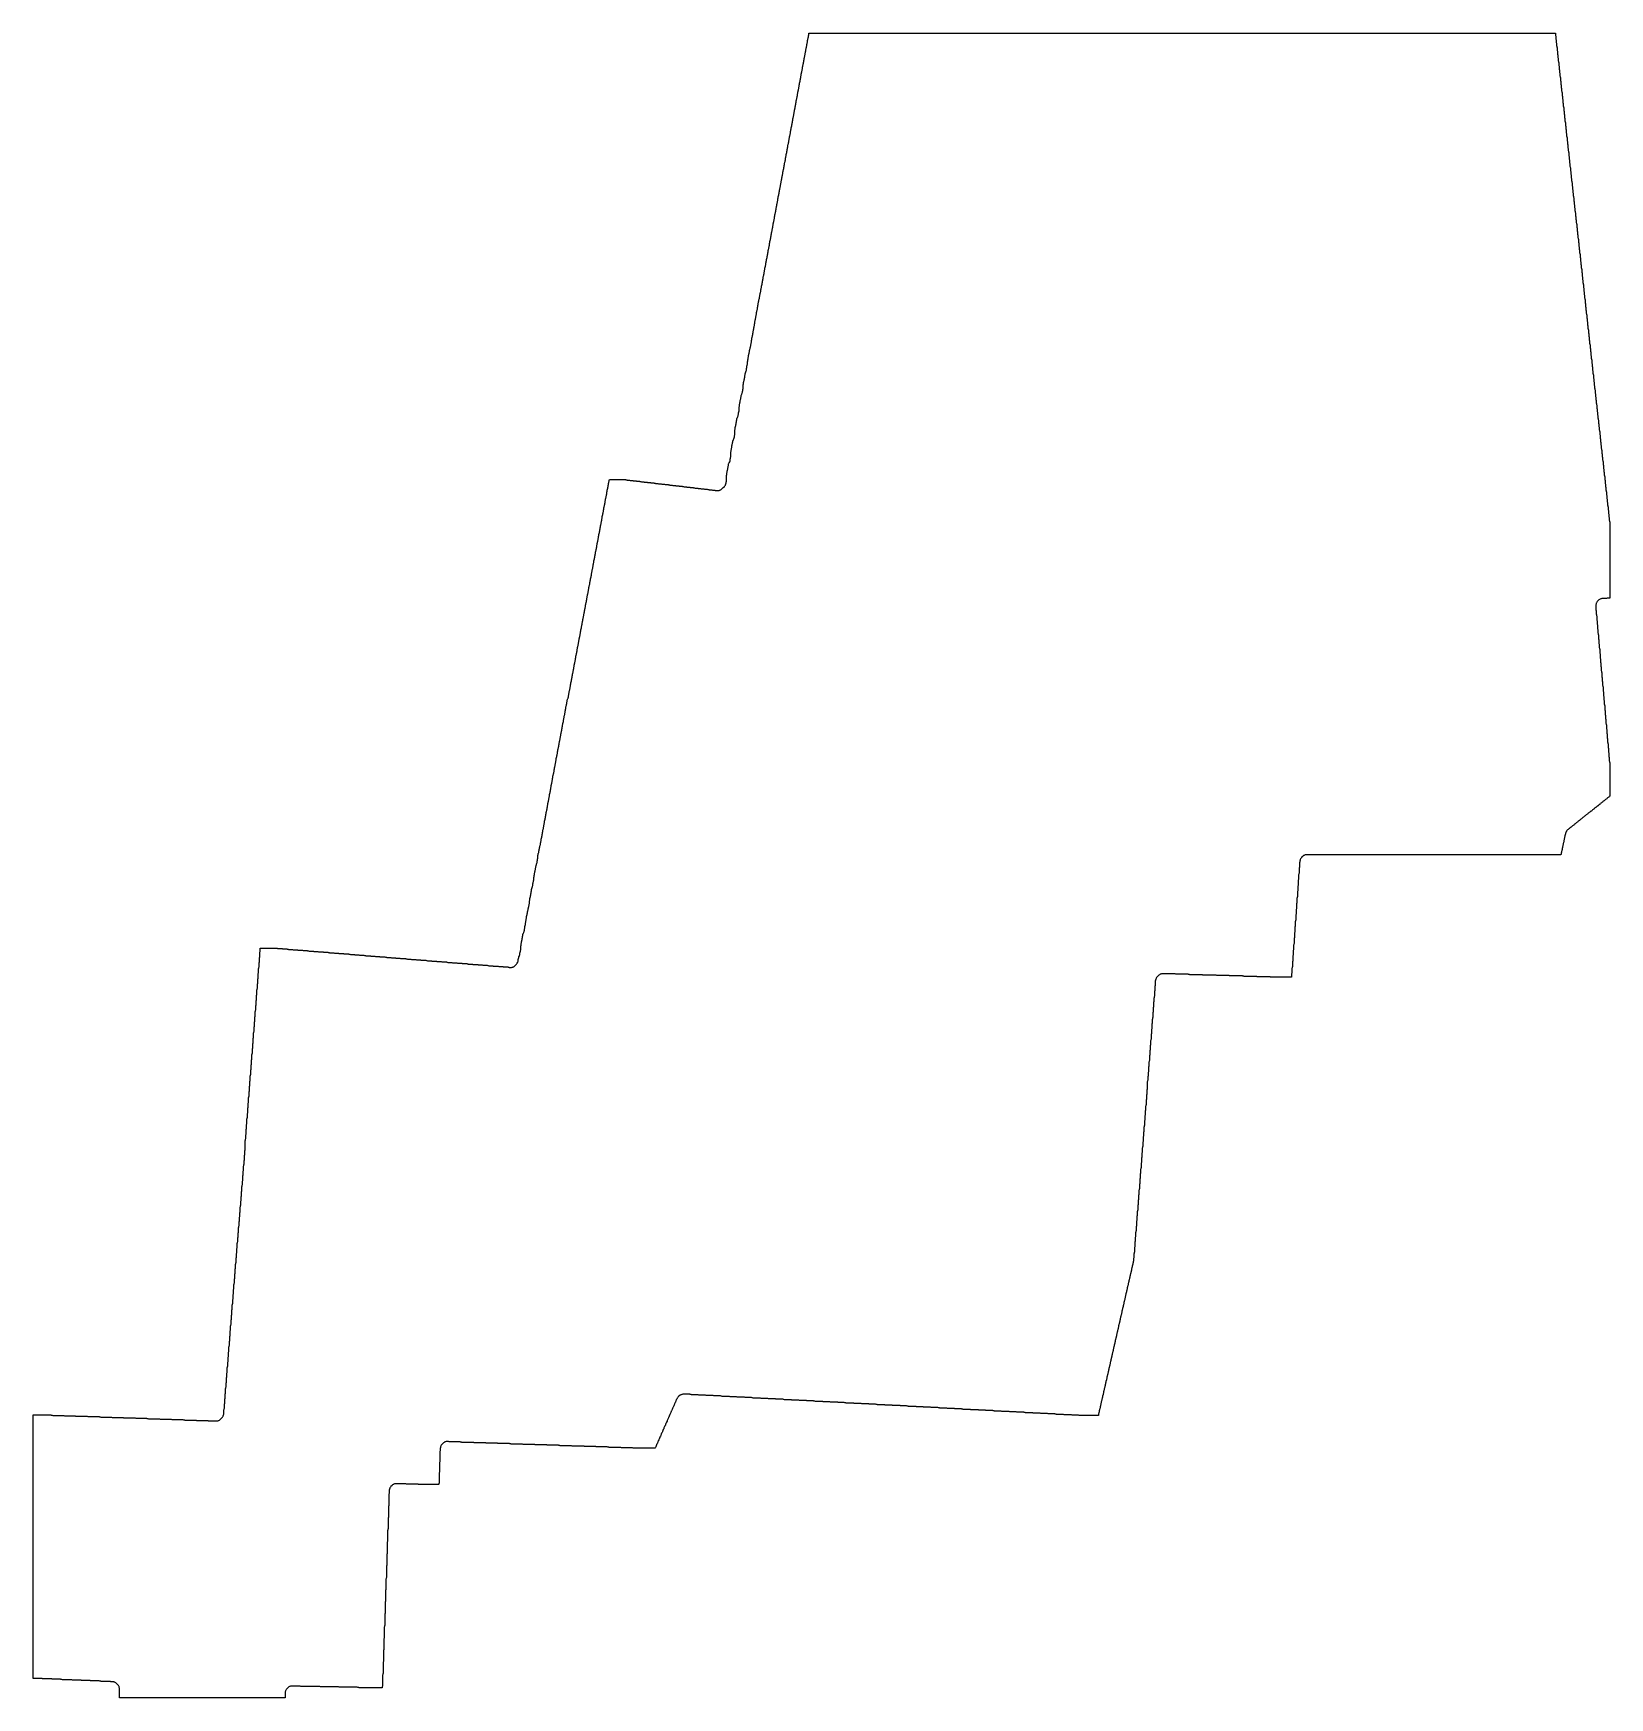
# Model space of a CAD drawing. Header units: metres. Extents: x 500 to 142728, y -1842 to 148383.
import ezdxf

# ---------------------------------------------------------------- set-up
doc = ezdxf.new("R2010")
doc.units = ezdxf.units.M
doc.layers.add('alpha_boundary_shrunk', color=7, linetype='Continuous')

msp = doc.modelspace()

# ---------------------------------------------------------------- linework, layer by layer
at = {"layer": 'alpha_boundary_shrunk', "color": 1}
msp.add_lwpolyline([(529, -107), (521, -103), (500, -96), (500, 23676), (2111, 23676), (2120, 23672), (2164, 23658), (2209, 23647), (2255, 23641), (2301, 23638), (3205, 23638), (3214, 23635), (3258, 23620), (3303, 23609), (3349, 23603), (3395, 23601), (4261, 23601), (4270, 23597), (4314, 23582), (4359, 23572), (4405, 23565), (4451, 23563), (5355, 23563), (5364, 23559), (5408, 23544), (5453, 23534), (5499, 23527), (5545, 23525), (6449, 23525), (6458, 23522), (6502, 23507), (6547, 23496), (6593, 23490), (6639, 23488), (7506, 23488), (7514, 23484), (7558, 23469), (7603, 23458), (7649, 23452), (7695, 23450), (8599, 23450), (8608, 23446), (8652, 23431), (8697, 23421), (8743, 23414), (8789, 23412), (9693, 23412), (9702, 23408), (9746, 23394), (9791, 23383), (9837, 23377), (9883, 23374), (10750, 23374), (10758, 23371), (10802, 23356), (10847, 23345), (10893, 23339), (10939, 23337), (11843, 23337), (11852, 23333), (11896, 23318), (11941, 23308), (11987, 23301), (12033, 23299), (12937, 23299), (12946, 23295), (12990, 23280), (13035, 23270), (13081, 23263), (13127, 23261), (13994, 23261), (14002, 23257), (14046, 23243), (14091, 23232), (14137, 23226), (14183, 23223), (15088, 23223), (15096, 23220), (15140, 23205), (15185, 23194), (15231, 23188), (15277, 23186), (16181, 23186), (16190, 23182), (16234, 23167), (16279, 23157), (16325, 23150), (16371, 23148), (17050, 23148), (17099, 23150), (17148, 23158), (17195, 23170), (17241, 23186), (17286, 23207), (17328, 23232), (17367, 23262), (17404, 23294), (17517, 23408), (17550, 23444), (17579, 23483), (17604, 23526), (17625, 23570), (17642, 23616), (17653, 23662), (17667, 23693), (17682, 23737), (17692, 23782), (17699, 23828), (17701, 23874), (17701, 24137), (17705, 24146), (17719, 24190), (17730, 24235), (17736, 24281), (17739, 24327), (17739, 24628), (17742, 24636), (17757, 24680), (17768, 24725), (17774, 24771), (17776, 24817), (17776, 25080), (17780, 25089), (17795, 25133), (17806, 25178), (17812, 25224), (17814, 25270), (17814, 25571), (17818, 25579), (17833, 25623), (17843, 25668), (17850, 25714), (17852, 25760), (17852, 26061), (17856, 26070), (17870, 26114), (17881, 26159), (17887, 26205), (17890, 26251), (17890, 26514), (17893, 26522), (17908, 26566), (17919, 26611), (17925, 26657), (17927, 26703), (17927, 27004), (17931, 27013), (17946, 27057), (17956, 27102), (17963, 27148), (17965, 27194), (17965, 27457), (17969, 27465), (17983, 27509), (17994, 27554), (18001, 27600), (18003, 27647), (18003, 27947), (18006, 27956), (18021, 28000), (18032, 28045), (18038, 28091), (18040, 28137), (18040, 28400), (18044, 28408), (18059, 28452), (18070, 28497), (18076, 28543), (18078, 28590), (18078, 28890), (18082, 28899), (18097, 28943), (18107, 28988), (18114, 29034), (18116, 29080), (18116, 29343), (18120, 29351), (18134, 29395), (18145, 29440), (18151, 29486), (18154, 29533), (18154, 29833), (18157, 29842), (18172, 29886), (18183, 29931), (18189, 29977), (18191, 30023), (18191, 30286), (18195, 30294), (18210, 30338), (18220, 30383), (18227, 30429), (18229, 30476), (18229, 30776), (18233, 30785), (18248, 30829), (18258, 30874), (18265, 30920), (18267, 30966), (18267, 31267), (18270, 31275), (18285, 31319), (18296, 31364), (18302, 31410), (18304, 31456), (18304, 31719), (18308, 31728), (18323, 31772), (18334, 31817), (18340, 31863), (18342, 31909), (18342, 32210), (18346, 32218), (18361, 32262), (18371, 32307), (18378, 32353), (18380, 32399), (18380, 32662), (18384, 32671), (18398, 32715), (18409, 32760), (18415, 32806), (18418, 32852), (18418, 33153), (18421, 33161), (18436, 33205), (18447, 33250), (18453, 33296), (18455, 33342), (18455, 33605), (18459, 33614), (18474, 33658), (18484, 33703), (18491, 33749), (18493, 33795), (18493, 34058), (18497, 34066), (18512, 34110), (18522, 34156), (18529, 34201), (18531, 34248), (18531, 34548), (18535, 34557), (18549, 34601), (18560, 34646), (18566, 34692), (18569, 34738), (18569, 35001), (18572, 35010), (18587, 35053), (18598, 35099), (18604, 35144), (18606, 35191), (18606, 35454), (18610, 35462), (18625, 35506), (18635, 35551), (18642, 35597), (18644, 35643), (18644, 35906), (18648, 35915), (18662, 35959), (18673, 36004), (18680, 36050), (18682, 36096), (18682, 36397), (18685, 36405), (18700, 36449), (18711, 36494), (18717, 36540), (18719, 36586), (18719, 36849), (18723, 36858), (18738, 36902), (18749, 36947), (18755, 36993), (18757, 37039), (18757, 37302), (18761, 37311), (18776, 37354), (18786, 37400), (18793, 37445), (18795, 37492), (18795, 37793), (18799, 37801), (18813, 37845), (18824, 37890), (18830, 37936), (18833, 37982), (18833, 38245), (18836, 38254), (18851, 38297), (18862, 38343), (18868, 38389), (18870, 38435), (18870, 38698), (18874, 38706), (18889, 38750), (18899, 38795), (18906, 38841), (18908, 38887), (18908, 39188), (18912, 39197), (18927, 39241), (18937, 39286), (18944, 39332), (18946, 39378), (18946, 39641), (18949, 39649), (18964, 39693), (18975, 39738), (18981, 39784), (18983, 39830), (18983, 40094), (18987, 40102), (19002, 40146), (19013, 40191), (19019, 40237), (19021, 40283), (19021, 40584), (19025, 40592), (19040, 40636), (19050, 40681), (19057, 40727), (19059, 40774), (19059, 41037), (19063, 41045), (19077, 41089), (19088, 41134), (19094, 41180), (19097, 41226), (19097, 41489), (19100, 41498), (19115, 41542), (19126, 41587), (19132, 41633), (19134, 41679), (19134, 41942), (19138, 41950), (19153, 41994), (19163, 42039), (19170, 42085), (19172, 42131), (19172, 42432), (19176, 42441), (19191, 42485), (19201, 42530), (19208, 42576), (19210, 42622), (19210, 42885), (19213, 42893), (19228, 42937), (19239, 42982), (19245, 43028), (19247, 43075), (19247, 43338), (19251, 43346), (19266, 43390), (19277, 43435), (19283, 43481), (19285, 43527), (19285, 43828), (19289, 43836), (19304, 43880), (19314, 43925), (19321, 43971), (19323, 44018), (19323, 44281), (19327, 44289), (19341, 44333), (19352, 44378), (19359, 44424), (19361, 44470), (19361, 44733), (19364, 44742), (19379, 44786), (19390, 44831), (19396, 44877), (19398, 44923), (19398, 45224), (19402, 45232), (19417, 45276), (19428, 45321), (19434, 45367), (19436, 45413), (19436, 45676), (19440, 45685), (19455, 45729), (19465, 45774), (19472, 45820), (19474, 45866), (19474, 46129), (19478, 46137), (19492, 46181), (19503, 46226), (19509, 46272), (19512, 46319), (19512, 46582), (19515, 46590), (19530, 46634), (19541, 46679), (19547, 46725), (19549, 46771), (19549, 47072), (19553, 47080), (19568, 47124), (19578, 47169), (19585, 47215), (19587, 47262), (19587, 47525), (19591, 47533), (19605, 47577), (19616, 47622), (19623, 47668), (19625, 47714), (19625, 48430), (19628, 48438), (19643, 48482), (19654, 48527), (19660, 48573), (19662, 48620), (19662, 48920), (19666, 48929), (19681, 48973), (19692, 49018), (19698, 49064), (19700, 49110), (19700, 49411), (19704, 49419), (19719, 49463), (19729, 49508), (19736, 49554), (19738, 49600), (19738, 49901), (19742, 49909), (19756, 49953), (19767, 49998), (19773, 50044), (19776, 50091), (19776, 50391), (19779, 50400), (19794, 50444), (19805, 50489), (19811, 50535), (19813, 50581), (19813, 50844), (19817, 50852), (19832, 50896), (19842, 50942), (19849, 50987), (19851, 51034), (19851, 51334), (19855, 51343), (19870, 51387), (19880, 51432), (19887, 51478), (19889, 51524), (19889, 51825), (19892, 51833), (19907, 51877), (19918, 51922), (19924, 51968), (19926, 52014), (19926, 52315), (19930, 52324), (19945, 52368), (19956, 52413), (19962, 52459), (19964, 52505), (19964, 52806), (19968, 52814), (19983, 52858), (19993, 52903), (20000, 52949), (20002, 52995), (20002, 53296), (20006, 53304), (20020, 53348), (20031, 53393), (20037, 53439), (20040, 53486), (20040, 53786), (20043, 53795), (20058, 53839), (20069, 53884), (20075, 53930), (20077, 53976), (20077, 54277), (20081, 54285), (20096, 54329), (20107, 54374), (20113, 54420), (20115, 54466), (20115, 54767), (20119, 54776), (20134, 54819), (20144, 54865), (20151, 54910), (20153, 54957), (20153, 55220), (20157, 55228), (20171, 55272), (20182, 55317), (20188, 55363), (20191, 55409), (20191, 55710), (20194, 55719), (20209, 55762), (20220, 55808), (20226, 55853), (20228, 55900), (20228, 56201), (20232, 56209), (20247, 56253), (20257, 56298), (20264, 56344), (20266, 56390), (20266, 56691), (20270, 56699), (20284, 56743), (20295, 56788), (20302, 56834), (20304, 56881), (20304, 57181), (20307, 57190), (20322, 57234), (20333, 57279), (20339, 57325), (20341, 57371), (20341, 57672), (20345, 57680), (20360, 57724), (20371, 57769), (20377, 57815), (20379, 57861), (20379, 58162), (20383, 58170), (20398, 58214), (20408, 58259), (20415, 58305), (20417, 58352), (20417, 58652), (20421, 58661), (20435, 58705), (20446, 58750), (20452, 58796), (20455, 58842), (20455, 59143), (20458, 59151), (20473, 59195), (20484, 59240), (20490, 59286), (20492, 59332), (20492, 59595), (20496, 59604), (20511, 59648), (20521, 59693), (20528, 59739), (20530, 59785), (20530, 60086), (20534, 60094), (20549, 60138), (20559, 60183), (20566, 60229), (20568, 60275), (20568, 60576), (20571, 60585), (20586, 60629), (20597, 60674), (20603, 60720), (20605, 60766), (20605, 61067), (20609, 61075), (20624, 61119), (20635, 61164), (20641, 61210), (20643, 61256), (20643, 61557), (20647, 61565), (20662, 61609), (20672, 61654), (20679, 61700), (20681, 61747), (20681, 62047), (20685, 62056), (20699, 62100), (20710, 62145), (20716, 62191), (20719, 62237), (20719, 62538), (20722, 62546), (20737, 62590), (20748, 62635), (20754, 62681), (20756, 62727), (20756, 63028), (20760, 63036), (20775, 63080), (20785, 63126), (20792, 63171), (20794, 63218), (20794, 63518), (20798, 63527), (20813, 63571), (20823, 63616), (20830, 63662), (20832, 63708), (20832, 63971), (20836, 63980), (20850, 64023), (20861, 64069), (20867, 64114), (20870, 64161), (20870, 64461), (20873, 64470), (20888, 64514), (20899, 64559), (20905, 64605), (20907, 64651), (20907, 64952), (20911, 64960), (20926, 65004), (20936, 65049), (20943, 65095), (20945, 65142), (20945, 65442), (20949, 65451), (20963, 65495), (20974, 65540), (20981, 65586), (20983, 65632), (20983, 65811), (22481, 65811), (22489, 65807), (22533, 65792), (22578, 65782), (22624, 65775), (22671, 65773), (22934, 65773), (22942, 65769), (22986, 65755), (23031, 65744), (23077, 65738), (23123, 65735), (23386, 65735), (23395, 65732), (23439, 65717), (23484, 65706), (23530, 65700), (23576, 65698), (23839, 65698), (23847, 65694), (23891, 65679), (23936, 65669), (23982, 65662), (24028, 65660), (24329, 65660), (24338, 65656), (24382, 65641), (24427, 65631), (24473, 65624), (24519, 65622), (24782, 65622), (24790, 65619), (24834, 65604), (24879, 65593), (24925, 65587), (24972, 65585), (25235, 65585), (25243, 65581), (25287, 65566), (25332, 65555), (25378, 65549), (25424, 65547), (25725, 65547), (25733, 65543), (25777, 65528), (25822, 65518), (25868, 65511), (25915, 65509), (26178, 65509), (26186, 65505), (26230, 65491), (26275, 65480), (26321, 65474), (26367, 65471), (26630, 65471), (26639, 65468), (26683, 65453), (26728, 65442), (26774, 65436), (26820, 65434), (27083, 65434), (27091, 65430), (27135, 65415), (27180, 65405), (27226, 65398), (27273, 65396), (27573, 65396), (27582, 65392), (27626, 65377), (27671, 65367), (27717, 65360), (27763, 65358), (28026, 65358), (28034, 65354), (28078, 65340), (28123, 65329), (28169, 65323), (28216, 65320), (28479, 65320), (28487, 65317), (28531, 65302), (28576, 65291), (28622, 65285), (28668, 65283), (28969, 65283), (28977, 65279), (29021, 65264), (29066, 65254), (29112, 65247), (29159, 65245), (29422, 65245), (29430, 65241), (29474, 65227), (29519, 65216), (29565, 65209), (29611, 65207), (29874, 65207), (29883, 65204), (29927, 65189), (29972, 65178), (30018, 65172), (30064, 65170), (30327, 65170), (30335, 65166), (30379, 65151), (30424, 65140), (30470, 65134), (30517, 65132), (30817, 65132), (30826, 65128), (30870, 65113), (30915, 65103), (30961, 65096), (31007, 65094), (31270, 65094), (31278, 65090), (31322, 65076), (31367, 65065), (31413, 65059), (31460, 65056), (31723, 65056), (31731, 65053), (31775, 65038), (31820, 65027), (31866, 65021), (31912, 65019), (32213, 65019), (32221, 65015), (32265, 65000), (32310, 64990), (32356, 64983), (32403, 64981), (32666, 64981), (32674, 64977), (32718, 64962), (32763, 64952), (32809, 64945), (32855, 64943), (33118, 64943), (33127, 64940), (33171, 64925), (33216, 64914), (33262, 64908), (33308, 64906), (33571, 64906), (33579, 64902), (33623, 64887), (33668, 64876), (33714, 64870), (33761, 64868), (34061, 64868), (34070, 64864), (34114, 64849), (34159, 64839), (34205, 64832), (34251, 64830), (34514, 64830), (34522, 64826), (34566, 64812), (34611, 64801), (34657, 64795), (34704, 64792), (34967, 64792), (34975, 64789), (35019, 64774), (35064, 64763), (35110, 64757), (35156, 64755), (35419, 64755), (35428, 64751), (35472, 64736), (35517, 64726), (35563, 64719), (35609, 64717), (35910, 64717), (35918, 64713), (35962, 64698), (36007, 64688), (36053, 64681), (36099, 64679), (36362, 64679), (36371, 64676), (36415, 64661), (36460, 64650), (36506, 64644), (36552, 64642), (36815, 64642), (36823, 64638), (36867, 64623), (36912, 64612), (36958, 64606), (37005, 64604), (37305, 64604), (37314, 64600), (37358, 64585), (37403, 64575), (37449, 64568), (37495, 64566), (37758, 64566), (37766, 64562), (37810, 64548), (37855, 64537), (37901, 64530), (37948, 64528), (38211, 64528), (38219, 64525), (38263, 64510), (38308, 64499), (38354, 64493), (38400, 64491), (38663, 64491), (38672, 64487), (38716, 64472), (38761, 64461), (38807, 64455), (38853, 64453), (39154, 64453), (39162, 64449), (39206, 64434), (39251, 64424), (39297, 64417), (39343, 64415), (39606, 64415), (39615, 64411), (39659, 64397), (39704, 64386), (39750, 64380), (39796, 64377), (40059, 64377), (40067, 64374), (40111, 64359), (40156, 64348), (40202, 64342), (40249, 64340), (40549, 64340), (40558, 64336), (40602, 64321), (40647, 64311), (40693, 64304), (40739, 64302), (41002, 64302), (41010, 64298), (41054, 64284), (41099, 64273), (41145, 64266), (41192, 64264), (41455, 64264), (41463, 64261), (41507, 64246), (41552, 64235), (41598, 64229), (41644, 64227), (41907, 64227), (41916, 64223), (41960, 64208), (42005, 64197), (42051, 64191), (42097, 64189), (42398, 64189), (42406, 64185), (42450, 64170), (42495, 64160), (42541, 64153), (42587, 64151), (42850, 64151), (42859, 64147), (42903, 64133), (42948, 64122), (42994, 64116), (43040, 64113), (43303, 64113), (43311, 64110), (43355, 64095), (43400, 64084), (43446, 64078), (43493, 64076), (43606, 64076), (43655, 64078), (43703, 64085), (43751, 64097), (43797, 64114), (43842, 64135), (43884, 64160), (43923, 64189), (43959, 64222), (44073, 64335), (44108, 64375), (44140, 64419), (44166, 64465), (44204, 64541), (44223, 64583), (44238, 64627), (44248, 64672), (44255, 64718), (44257, 64764), (44257, 64801), (44260, 64809), (44275, 64853), (44286, 64898), (44292, 64944), (44294, 64989), (44298, 64997), (44317, 65031), (44355, 65107), (44374, 65149), (44388, 65193), (44399, 65238), (44405, 65284), (44408, 65330), (44408, 65367), (44411, 65375), (44426, 65419), (44437, 65464), (44443, 65510), (44445, 65555), (44449, 65564), (44464, 65608), (44474, 65653), (44481, 65699), (44483, 65745), (44483, 66008), (44487, 66016), (44502, 66060), (44512, 66105), (44519, 66151), (44521, 66198), (44521, 66234), (44525, 66243), (44539, 66287), (44550, 66332), (44556, 66378), (44558, 66423), (44562, 66431), (44577, 66475), (44588, 66520), (44594, 66566), (44596, 66613), (44596, 66649), (44600, 66658), (44615, 66702), (44625, 66747), (44632, 66793), (44634, 66838), (44638, 66846), (44652, 66890), (44663, 66935), (44670, 66981), (44672, 67028), (44672, 67064), (44675, 67073), (44687, 67106), (44701, 67127), (44726, 67169), (44747, 67214), (44763, 67260), (44775, 67307), (44782, 67356), (44783, 67361), (44789, 67374), (44803, 67418), (44814, 67463), (44820, 67509), (44823, 67555), (44826, 67563), (44841, 67607), (44852, 67652), (44858, 67698), (44860, 67744), (44860, 67781), (44864, 67789), (44879, 67833), (44889, 67878), (44896, 67924), (44898, 67971), (44898, 68045), (44902, 68053), (44916, 68097), (44927, 68142), (44934, 68188), (44936, 68235), (44936, 68271), (44939, 68280), (44954, 68324), (44965, 68369), (44971, 68415), (44973, 68460), (44977, 68468), (44992, 68512), (45003, 68557), (45009, 68603), (45011, 68650), (45011, 68686), (45015, 68695), (45030, 68739), (45040, 68784), (45047, 68830), (45049, 68875), (45053, 68883), (45067, 68927), (45078, 68972), (45084, 69018), (45087, 69065), (45087, 69101), (45090, 69110), (45105, 69154), (45114, 69191), (45128, 69223), (45143, 69267), (45153, 69312), (45160, 69358), (45162, 69403), (45166, 69411), (45181, 69455), (45191, 69500), (45198, 69546), (45200, 69591), (45203, 69600), (45218, 69644), (45229, 69689), (45235, 69735), (45237, 69780), (45241, 69789), (45256, 69833), (45267, 69878), (45273, 69924), (45275, 69970), (45275, 70082), (45279, 70090), (45294, 70134), (45304, 70179), (45311, 70225), (45313, 70272), (45313, 70308), (45317, 70317), (45331, 70361), (45342, 70406), (45349, 70452), (45351, 70497), (45354, 70505), (45369, 70549), (45380, 70594), (45386, 70640), (45388, 70687), (45388, 70723), (45392, 70732), (45407, 70776), (45418, 70821), (45424, 70867), (45426, 70912), (45430, 70920), (45445, 70964), (45455, 71009), (45462, 71055), (45464, 71101), (45464, 71138), (45468, 71147), (45482, 71190), (45491, 71228), (45505, 71260), (45520, 71304), (45531, 71349), (45537, 71395), (45537, 71398), (45543, 71411), (45558, 71455), (45568, 71500), (45575, 71546), (45577, 71592), (45577, 71629), (45581, 71637), (45595, 71681), (45606, 71726), (45613, 71772), (45615, 71817), (45618, 71826), (45633, 71869), (45644, 71915), (45650, 71960), (45652, 72007), (45652, 72157), (45656, 72165), (45671, 72209), (45682, 72254), (45688, 72300), (45690, 72346), (45690, 72383), (45694, 72391), (45709, 72435), (45719, 72480), (45726, 72526), (45728, 72571), (45732, 72580), (45746, 72624), (45757, 72669), (45763, 72715), (45766, 72760), (45769, 72769), (45784, 72813), (45795, 72858), (45801, 72904), (45803, 72950), (45803, 72987), (45807, 72995), (45822, 73039), (45832, 73084), (45839, 73130), (45841, 73175), (45845, 73184), (45860, 73227), (45868, 73265), (45882, 73297), (45897, 73341), (45908, 73386), (45914, 73432), (45914, 73435), (45920, 73448), (45935, 73491), (45946, 73537), (45952, 73583), (45954, 73628), (45958, 73636), (45973, 73680), (45983, 73725), (45990, 73771), (45992, 73817), (45992, 73854), (45996, 73862), (46010, 73906), (46021, 73952), (46027, 73997), (46030, 74044), (46030, 74194), (46033, 74202), (46048, 74246), (46059, 74291), (46065, 74337), (46065, 74340), (46071, 74353), (46086, 74397), (46097, 74442), (46103, 74488), (46105, 74533), (46109, 74541), (46124, 74585), (46134, 74631), (46141, 74676), (46143, 74722), (46147, 74730), (46161, 74774), (46172, 74819), (46178, 74865), (46179, 74868), (46184, 74881), (46199, 74925), (46210, 74970), (46216, 75016), (46218, 75061), (46222, 75070), (46237, 75114), (46247, 75159), (46254, 75205), (46256, 75250), (46260, 75258), (46274, 75302), (46285, 75347), (46292, 75393), (46294, 75438), (46297, 75447), (46312, 75491), (46323, 75536), (46329, 75582), (46331, 75628), (46331, 75665), (46335, 75673), (46350, 75717), (46361, 75762), (46367, 75808), (46369, 75853), (46373, 75862), (46388, 75906), (46398, 75951), (46405, 75997), (46407, 76042), (46411, 76050), (46425, 76094), (46436, 76139), (46442, 76185), (46445, 76232), (46445, 76268), (46448, 76277), (46463, 76321), (46474, 76366), (46480, 76412), (46482, 76457), (46486, 76465), (46501, 76509), (46511, 76554), (46518, 76600), (46520, 76647), (46520, 76683), (46524, 76692), (46539, 76736), (46549, 76781), (46556, 76827), (46558, 76872), (46561, 76880), (46576, 76924), (46587, 76969), (46593, 77015), (46595, 77060), (46599, 77069), (46614, 77113), (46625, 77158), (46631, 77204), (46633, 77250), (46633, 77287), (46637, 77295), (46652, 77339), (46662, 77384), (46669, 77430), (46671, 77475), (46675, 77484), (46689, 77528), (46700, 77573), (46706, 77619), (46709, 77664), (46712, 77672), (46727, 77716), (46738, 77761), (46744, 77807), (46746, 77854), (46746, 77890), (46750, 77899), (46765, 77943), (46775, 77988), (46782, 78034), (46784, 78079), (46788, 78087), (46803, 78131), (46813, 78176), (46820, 78222), (46822, 78267), (46826, 78276), (46840, 78320), (46851, 78365), (46857, 78411), (46860, 78457), (46860, 78494), (46863, 78502), (46878, 78546), (46889, 78591), (46895, 78637), (46897, 78682), (46901, 78691), (46916, 78735), (46926, 78780), (46933, 78826), (46935, 78872), (46935, 78909), (46939, 78917), (46953, 78961), (46964, 79006), (46971, 79052), (46973, 79097), (46976, 79106), (46991, 79150), (47002, 79195), (47008, 79241), (47010, 79287), (47010, 79324), (47014, 79332), (47029, 79376), (47040, 79421), (47046, 79467), (47046, 79470), (47052, 79483), (47067, 79527), (47077, 79572), (47084, 79618), (47086, 79664), (47086, 79701), (47090, 79709), (47104, 79753), (47115, 79798), (47121, 79844), (47124, 79889), (47127, 79898), (47142, 79942), (47153, 79987), (47159, 80033), (47161, 80079), (47161, 80116), (47165, 80124), (47180, 80168), (47190, 80213), (47197, 80259), (47199, 80304), (47203, 80313), (47218, 80357), (47228, 80402), (47235, 80448), (47237, 80494), (47237, 80531), (47240, 80539), (47255, 80583), (47266, 80628), (47272, 80674), (47274, 80719), (47278, 80728), (47293, 80772), (47304, 80817), (47310, 80863), (47312, 80909), (47312, 80946), (47316, 80954), (47331, 80998), (47341, 81043), (47348, 81089), (47350, 81134), (47354, 81143), (47368, 81187), (47379, 81232), (47385, 81278), (47388, 81324), (47388, 81361), (47391, 81369), (47406, 81413), (47417, 81458), (47423, 81504), (47423, 81507), (47429, 81520), (47444, 81564), (47454, 81609), (47461, 81655), (47463, 81700), (47467, 81709), (47482, 81752), (47492, 81798), (47499, 81843), (47501, 81890), (47501, 81926), (47504, 81935), (47519, 81979), (47530, 82024), (47536, 82070), (47538, 82115), (47542, 82123), (47557, 82167), (47568, 82213), (47574, 82258), (47576, 82305), (47576, 82341), (47580, 82350), (47595, 82394), (47605, 82439), (47612, 82485), (47614, 82530), (47618, 82538), (47632, 82582), (47643, 82627), (47650, 82673), (47652, 82719), (47655, 82727), (47670, 82771), (47681, 82816), (47687, 82862), (47689, 82908), (47689, 82945), (47693, 82953), (47708, 82997), (47719, 83042), (47725, 83088), (47727, 83133), (47731, 83142), (47746, 83186), (47756, 83231), (47763, 83277), (47765, 83322), (47769, 83331), (47783, 83374), (47794, 83420), (47800, 83465), (47803, 83512), (47803, 83548), (47806, 83557), (47821, 83601), (47832, 83646), (47838, 83692), (47840, 83737), (47844, 83745), (47859, 83789), (47869, 83835), (47876, 83880), (47878, 83926), (47882, 83934), (47896, 83978), (47907, 84023), (47914, 84069), (47916, 84115), (47916, 84152), (47919, 84160), (47934, 84204), (47945, 84249), (47951, 84295), (47953, 84341), (47957, 84349), (47972, 84393), (47983, 84438), (47989, 84484), (47991, 84529), (47995, 84538), (48010, 84582), (48020, 84627), (48027, 84673), (48029, 84719), (48029, 84756), (48033, 84764), (48047, 84808), (48058, 84853), (48064, 84899), (48067, 84944), (48070, 84953), (48085, 84996), (48096, 85042), (48102, 85088), (48104, 85133), (48108, 85141), (48123, 85185), (48133, 85230), (48140, 85276), (48142, 85322), (48142, 85359), (48146, 85368), (48161, 85411), (48171, 85457), (48178, 85502), (48180, 85548), (48183, 85556), (48198, 85600), (48209, 85645), (48215, 85691), (48217, 85737), (48217, 85774), (48221, 85782), (48236, 85826), (48247, 85871), (48253, 85917), (48255, 85963), (48259, 85971), (48274, 86015), (48284, 86060), (48291, 86106), (48293, 86151), (48297, 86160), (48311, 86204), (48322, 86249), (48328, 86295), (48331, 86341), (48331, 86378), (48334, 86386), (48349, 86430), (48360, 86475), (48366, 86521), (48368, 86566), (48372, 86575), (48387, 86619), (48398, 86664), (48404, 86710), (48406, 86755), (48410, 86763), (48425, 86807), (48435, 86852), (48442, 86898), (48444, 86944), (48444, 86981), (48448, 86990), (48462, 87033), (48473, 87079), (48479, 87124), (48481, 87170), (48485, 87178), (48500, 87222), (48511, 87267), (48517, 87313), (48519, 87358), (48523, 87367), (48538, 87411), (48548, 87456), (48555, 87502), (48557, 87548), (48557, 87585), (48561, 87593), (48575, 87637), (48586, 87682), (48593, 87728), (48595, 87773), (48598, 87782), (48613, 87826), (48624, 87871), (48630, 87917), (48632, 87962), (48636, 87970), (48651, 88014), (48662, 88059), (48668, 88105), (48670, 88152), (48670, 88188), (48674, 88197), (48689, 88241), (48697, 88276), (48731, 88343), (48749, 88385), (48764, 88429), (48775, 88474), (48781, 88520), (48783, 88565), (48787, 88574), (48802, 88618), (48812, 88663), (48819, 88709), (48821, 88755), (48821, 88792), (48825, 88800), (48840, 88844), (48850, 88889), (48857, 88935), (48859, 88980), (48862, 88989), (48877, 89033), (48888, 89078), (48894, 89124), (48896, 89169), (48900, 89177), (48915, 89221), (48926, 89266), (48932, 89312), (48934, 89359), (48934, 89395), (48938, 89404), (48953, 89448), (48963, 89493), (48970, 89539), (48972, 89584), (48976, 89592), (48990, 89636), (49001, 89681), (49007, 89727), (49010, 89772), (49013, 89781), (49028, 89825), (49039, 89870), (49045, 89916), (49047, 89962), (49047, 89999), (49051, 90007), (49066, 90051), (49076, 90096), (49083, 90142), (49085, 90187), (49089, 90196), (49104, 90240), (49114, 90285), (49121, 90331), (49123, 90376), (49127, 90384), (49141, 90428), (49152, 90473), (49158, 90519), (49160, 90565), (49164, 90573), (49179, 90617), (49190, 90662), (49196, 90708), (49198, 90754), (49198, 90791), (49202, 90799), (49217, 90843), (49227, 90888), (49234, 90934), (49236, 90979), (49240, 90988), (49254, 91032), (49265, 91077), (49272, 91123), (49274, 91168), (49277, 91177), (49292, 91221), (49303, 91266), (49309, 91312), (49311, 91358), (49311, 91395), (49315, 91403), (49330, 91447), (49341, 91492), (49347, 91538), (49349, 91583), (49353, 91592), (49368, 91635), (49378, 91681), (49385, 91726), (49387, 91772), (49391, 91780), (49405, 91824), (49416, 91869), (49422, 91915), (49425, 91960), (49428, 91969), (49443, 92013), (49454, 92058), (49460, 92104), (49462, 92150), (49462, 92187), (49466, 92195), (49481, 92239), (49491, 92284), (49498, 92330), (49500, 92375), (49504, 92384), (49519, 92428), (49529, 92473), (49536, 92519), (49538, 92564), (49541, 92572), (49556, 92616), (49567, 92661), (49573, 92707), (49575, 92754), (49575, 92790), (49579, 92799), (49594, 92843), (49605, 92888), (49611, 92934), (49613, 92979), (49617, 92987), (49632, 93031), (49642, 93076), (49649, 93122), (49651, 93167), (49655, 93176), (49669, 93220), (49680, 93265), (49686, 93311), (49689, 93357), (49689, 93394), (49692, 93402), (49707, 93446), (49718, 93491), (49724, 93537), (49726, 93582), (49730, 93591), (49745, 93635), (49755, 93680), (49762, 93726), (49764, 93771), (49768, 93779), (49783, 93823), (49793, 93868), (49800, 93914), (49802, 93959), (49805, 93968), (49820, 94012), (49831, 94057), (49837, 94103), (49839, 94149), (49839, 94186), (49843, 94194), (49858, 94238), (49869, 94283), (49875, 94329), (49877, 94374), (49881, 94383), (49896, 94427), (49906, 94472), (49913, 94518), (49915, 94563), (49919, 94572), (49933, 94615), (49944, 94661), (49951, 94706), (49953, 94753), (49953, 94789), (49956, 94798), (49971, 94842), (49982, 94887), (49988, 94933), (49990, 94978), (49994, 94986), (50009, 95030), (50020, 95075), (50026, 95121), (50028, 95167), (50032, 95175), (50047, 95219), (50057, 95264), (50064, 95310), (50066, 95356), (50066, 95393), (50070, 95401), (50084, 95445), (50095, 95490), (50101, 95536), (50103, 95581), (50107, 95590), (50122, 95634), (50133, 95679), (50139, 95725), (50141, 95770), (50145, 95779), (50160, 95823), (50170, 95868), (50177, 95914), (50179, 95959), (50183, 95967), (50197, 96011), (50208, 96056), (50215, 96102), (50217, 96148), (50217, 96185), (50220, 96194), (50235, 96237), (50246, 96283), (50252, 96328), (50254, 96374), (50258, 96382), (50273, 96426), (50284, 96471), (50290, 96517), (50292, 96562), (50296, 96571), (50311, 96615), (50321, 96660), (50328, 96706), (50330, 96752), (50330, 96789), (50334, 96797), (50348, 96841), (50359, 96886), (50365, 96932), (50368, 96977), (50371, 96986), (50386, 97030), (50397, 97075), (50403, 97121), (50405, 97166), (50409, 97174), (50424, 97218), (50434, 97263), (50441, 97309), (50443, 97356), (50443, 97392), (50447, 97401), (50462, 97445), (50472, 97490), (50479, 97536), (50481, 97581), (50484, 97589), (50499, 97633), (50510, 97678), (50516, 97724), (50518, 97769), (50522, 97778), (50537, 97822), (50548, 97867), (50554, 97913), (50556, 97958), (50560, 97966), (50575, 98010), (50585, 98055), (50592, 98101), (50594, 98148), (50594, 98184), (50598, 98193), (50612, 98237), (50623, 98282), (50629, 98328), (50632, 98373), (50635, 98381), (50650, 98425), (50661, 98470), (50667, 98516), (50669, 98561), (50673, 98570), (50688, 98614), (50699, 98659), (50705, 98705), (50707, 98751), (50707, 98788), (50711, 98796), (50726, 98840), (50736, 98885), (50743, 98931), (50745, 98976), (50749, 98985), (50763, 99029), (50774, 99074), (50780, 99120), (50782, 99165), (50786, 99174), (50801, 99217), (50812, 99263), (50818, 99308), (50820, 99354), (50824, 99362), (50839, 99406), (50849, 99451), (50856, 99497), (50858, 99543), (50858, 99580), (50862, 99588), (50876, 99632), (50887, 99677), (50894, 99723), (50896, 99769), (50899, 99777), (50914, 99821), (50925, 99866), (50931, 99912), (50933, 99957), (50937, 99966), (50952, 100010), (50963, 100055), (50969, 100101), (50971, 100147), (50971, 100184), (50975, 100192), (50990, 100236), (51000, 100281), (51007, 100327), (51009, 100372), (51013, 100381), (51027, 100425), (51038, 100470), (51044, 100516), (51047, 100561), (51050, 100569), (51065, 100613), (51076, 100658), (51082, 100704), (51084, 100750), (51084, 100787), (51088, 100796), (51103, 100839), (51113, 100885), (51120, 100930), (51122, 100976), (51126, 100984), (51141, 101028), (51151, 101073), (51158, 101119), (51160, 101164), (51163, 101173), (51178, 101217), (51189, 101262), (51195, 101308), (51197, 101353), (51201, 101361), (51216, 101405), (51227, 101450), (51233, 101496), (51235, 101543), (51235, 101579), (51239, 101588), (51254, 101632), (51264, 101677), (51271, 101723), (51273, 101768), (51277, 101776), (51291, 101820), (51302, 101865), (51308, 101911), (51311, 101956), (51314, 101965), (51329, 102009), (51340, 102054), (51346, 102100), (51348, 102146), (51348, 102183), (51352, 102191), (51367, 102235), (51377, 102280), (51384, 102326), (51386, 102371), (51390, 102380), (51405, 102424), (51415, 102469), (51422, 102515), (51424, 102560), (51428, 102568), (51442, 102612), (51453, 102657), (51459, 102703), (51462, 102750), (51462, 102786), (51465, 102795), (51480, 102839), (51491, 102884), (51497, 102930), (51499, 102975), (51503, 102983), (51518, 103027), (51528, 103072), (51535, 103118), (51537, 103163), (51541, 103172), (51555, 103216), (51566, 103261), (51573, 103307), (51575, 103352), (51578, 103361), (51593, 103405), (51604, 103450), (51610, 103496), (51612, 103542), (51612, 103579), (51616, 103587), (51631, 103631), (51642, 103676), (51648, 103722), (51650, 103767), (51654, 103776), (51669, 103819), (51679, 103865), (51686, 103910), (51688, 103956), (51692, 103964), (51706, 104008), (51717, 104053), (51723, 104099), (51726, 104145), (51726, 104182), (51729, 104190), (51744, 104234), (51755, 104279), (51761, 104325), (51763, 104371), (51767, 104379), (51782, 104423), (51792, 104468), (51799, 104514), (51801, 104559), (51805, 104568), (51820, 104612), (51830, 104657), (51837, 104703), (51839, 104749), (51839, 104786), (51842, 104794), (51857, 104838), (51868, 104883), (51874, 104929), (51876, 104974), (51880, 104983), (51895, 105027), (51906, 105072), (51912, 105118), (51914, 105163), (51918, 105171), (51933, 105215), (51943, 105260), (51950, 105306), (51952, 105351), (51956, 105360), (51970, 105404), (51981, 105449), (51987, 105495), (51990, 105541), (51990, 105578), (51993, 105586), (52008, 105630), (52019, 105675), (52025, 105721), (52027, 105766), (52031, 105775), (52046, 105819), (52056, 105864), (52063, 105910), (52065, 105955), (52069, 105963), (52084, 106007), (52094, 106052), (52101, 106098), (52103, 106145), (52103, 106181), (52106, 106190), (52121, 106234), (52132, 106279), (52138, 106325), (52140, 106370), (52144, 106378), (52159, 106422), (52170, 106467), (52176, 106513), (52178, 106558), (52182, 106567), (52197, 106611), (52207, 106656), (52214, 106702), (52216, 106747), (52220, 106755), (52234, 106799), (52245, 106845), (52252, 106890), (52254, 106937), (52254, 106973), (52257, 106982), (52272, 107026), (52283, 107071), (52289, 107117), (52291, 107162), (52295, 107170), (52310, 107214), (52321, 107259), (52327, 107305), (52329, 107351), (52333, 107359), (52348, 107403), (52358, 107448), (52365, 107494), (52367, 107540), (52367, 107577), (52371, 107585), (52385, 107629), (52396, 107674), (52402, 107720), (52404, 107765), (52408, 107774), (52423, 107818), (52434, 107863), (52440, 107909), (52442, 107954), (52446, 107963), (52461, 108007), (52471, 108052), (52478, 108096), (53940, 108096), (53949, 108093), (53993, 108078), (54038, 108067), (54084, 108061), (54130, 108059), (54242, 108059), (54251, 108055), (54295, 108040), (54340, 108030), (54386, 108023), (54432, 108021), (54582, 108021), (54590, 108017), (54634, 108003), (54679, 107992), (54725, 107985), (54771, 107983), (54884, 107983), (54892, 107980), (54936, 107965), (54981, 107954), (55027, 107948), (55073, 107946), (55223, 107946), (55231, 107942), (55275, 107927), (55320, 107916), (55366, 107910), (55413, 107908), (55525, 107908), (55533, 107904), (55577, 107889), (55622, 107879), (55668, 107872), (55714, 107870), (55864, 107870), (55873, 107866), (55917, 107852), (55962, 107841), (56008, 107835), (56054, 107832), (56166, 107832), (56174, 107829), (56218, 107814), (56263, 107803), (56309, 107797), (56356, 107795), (56506, 107795), (56514, 107791), (56558, 107776), (56603, 107766), (56649, 107759), (56695, 107757), (56807, 107757), (56816, 107753), (56860, 107738), (56905, 107728), (56951, 107721), (56997, 107719), (57147, 107719), (57155, 107716), (57199, 107701), (57244, 107690), (57290, 107684), (57336, 107682), (57449, 107682), (57457, 107678), (57501, 107663), (57546, 107652), (57592, 107646), (57638, 107644), (57788, 107644), (57796, 107640), (57840, 107625), (57885, 107615), (57931, 107608), (57978, 107606), (58090, 107606), (58098, 107602), (58142, 107588), (58187, 107577), (58233, 107571), (58279, 107568), (58429, 107568), (58438, 107565), (58482, 107550), (58527, 107539), (58573, 107533), (58619, 107531), (58731, 107531), (58739, 107527), (58783, 107512), (58829, 107502), (58874, 107495), (58921, 107493), (59071, 107493), (59079, 107489), (59123, 107474), (59168, 107464), (59214, 107457), (59260, 107455), (59372, 107455), (59381, 107451), (59425, 107437), (59470, 107426), (59516, 107420), (59562, 107417), (59712, 107417), (59720, 107414), (59764, 107399), (59809, 107388), (59855, 107382), (59901, 107380), (60014, 107380), (60022, 107376), (60066, 107361), (60111, 107351), (60157, 107344), (60203, 107342), (60353, 107342), (60361, 107338), (60405, 107324), (60451, 107313), (60496, 107306), (60543, 107304), (60655, 107304), (60663, 107301), (60707, 107286), (60752, 107275), (60798, 107269), (60844, 107267), (60994, 107267), (61003, 107263), (61047, 107248), (61092, 107237), (61138, 107231), (61184, 107229), (61296, 107229), (61305, 107225), (61348, 107210), (61394, 107200), (61439, 107193), (61486, 107191), (61636, 107191), (61644, 107187), (61688, 107173), (61733, 107162), (61779, 107156), (61825, 107153), (61937, 107153), (61946, 107150), (61990, 107135), (62035, 107124), (62081, 107118), (62127, 107116), (62278, 107116), (62327, 107118), (62375, 107125), (62423, 107137), (62469, 107154), (62514, 107175), (62556, 107200), (62595, 107229), (62631, 107262), (62745, 107375), (62858, 107488), (62891, 107525), (62920, 107564), (62945, 107606), (62966, 107651), (62983, 107697), (62995, 107744), (63002, 107793), (63004, 107841), (63008, 107849), (63023, 107893), (63033, 107938), (63040, 107984), (63042, 108031), (63042, 108482), (63046, 108491), (63060, 108535), (63071, 108580), (63078, 108626), (63080, 108672), (63080, 108709), (63083, 108717), (63098, 108761), (63109, 108806), (63115, 108852), (63117, 108897), (63121, 108906), (63136, 108950), (63147, 108995), (63153, 109041), (63155, 109087), (63155, 109124), (63159, 109132), (63174, 109176), (63184, 109221), (63191, 109267), (63193, 109312), (63197, 109321), (63211, 109364), (63222, 109410), (63228, 109455), (63231, 109502), (63231, 109525), (63233, 109528), (63264, 109571), (63291, 109618), (63329, 109693), (63347, 109735), (63362, 109779), (63373, 109825), (63379, 109870), (63381, 109917), (63381, 109953), (63385, 109962), (63400, 110006), (63411, 110051), (63417, 110097), (63419, 110143), (63419, 110519), (63423, 110528), (63438, 110572), (63448, 110617), (63455, 110663), (63457, 110709), (63457, 110746), (63461, 110754), (63475, 110798), (63486, 110843), (63492, 110889), (63495, 110934), (63498, 110943), (63513, 110986), (63524, 111032), (63530, 111077), (63532, 111124), (63532, 111161), (63536, 111169), (63551, 111213), (63561, 111258), (63568, 111304), (63570, 111349), (63574, 111357), (63589, 111401), (63599, 111447), (63606, 111492), (63608, 111539), (63608, 111575), (63611, 111584), (63623, 111617), (63637, 111639), (63662, 111681), (63683, 111725), (63699, 111771), (63711, 111817), (63725, 111848), (63739, 111892), (63750, 111937), (63757, 111983), (63759, 112028), (63762, 112036), (63777, 112080), (63788, 112126), (63794, 112171), (63796, 112218), (63796, 112594), (63800, 112602), (63815, 112646), (63826, 112691), (63832, 112737), (63834, 112784), (63834, 112820), (63838, 112829), (63853, 112873), (63863, 112918), (63870, 112964), (63872, 113009), (63876, 113017), (63890, 113061), (63901, 113106), (63907, 113152), (63909, 113197), (63913, 113206), (63928, 113250), (63939, 113295), (63945, 113341), (63947, 113387), (63947, 113424), (63951, 113432), (63966, 113476), (63976, 113521), (63983, 113567), (63985, 113612), (63989, 113621), (64000, 113654), (64014, 113676), (64039, 113718), (64060, 113762), (64077, 113808), (64089, 113856), (64096, 113904), (64098, 113952), (64102, 113960), (64117, 114004), (64127, 114049), (64134, 114095), (64136, 114140), (64140, 114149), (64154, 114193), (64165, 114238), (64171, 114284), (64174, 114330), (64174, 114631), (64177, 114639), (64192, 114683), (64203, 114728), (64209, 114774), (64211, 114820), (64211, 114857), (64215, 114866), (64230, 114910), (64240, 114955), (64247, 115001), (64249, 115046), (64253, 115054), (64268, 115098), (64278, 115143), (64285, 115189), (64287, 115234), (64290, 115243), (64305, 115287), (64316, 115332), (64322, 115378), (64324, 115424), (64324, 115461), (64328, 115469), (64343, 115513), (64354, 115558), (64360, 115604), (64362, 115649), (64366, 115658), (64381, 115702), (64389, 115737), (64423, 115804), (64441, 115846), (64456, 115890), (64467, 115935), (64473, 115981), (64475, 116026), (64479, 116035), (64494, 116079), (64505, 116124), (64511, 116170), (64513, 116216), (64513, 116253), (64517, 116261), (64532, 116305), (64542, 116350), (64549, 116396), (64551, 116443), (64551, 116668), (64555, 116676), (64569, 116720), (64580, 116765), (64586, 116811), (64589, 116857), (64589, 116894), (64592, 116903), (64607, 116946), (64618, 116992), (64624, 117037), (64626, 117083), (64630, 117091), (64645, 117135), (64655, 117180), (64662, 117226), (64664, 117271), (64668, 117280), (64682, 117324), (64693, 117369), (64700, 117415), (64702, 117461), (64702, 117498), (64705, 117506), (64720, 117550), (64731, 117595), (64737, 117641), (64739, 117686), (64743, 117695), (64758, 117739), (64767, 117776), (64781, 117808), (64796, 117852), (64804, 117889), (64819, 117921), (64833, 117965), (64844, 118010), (64850, 118056), (64853, 118102), (64853, 118139), (64856, 118147), (64871, 118191), (64882, 118236), (64888, 118282), (64890, 118329), (64890, 118365), (64894, 118374), (64909, 118418), (64919, 118463), (64926, 118509), (64928, 118555), (64928, 118705), (64932, 118713), (64947, 118757), (64957, 118802), (64964, 118848), (64966, 118894), (64966, 118931), (64969, 118939), (64984, 118983), (64995, 119029), (65001, 119074), (65003, 119120), (65007, 119128), (65022, 119172), (65033, 119217), (65039, 119263), (65041, 119309), (65041, 119346), (65045, 119354), (65060, 119398), (65070, 119443), (65077, 119489), (65079, 119535), (65083, 119543), (65097, 119587), (65108, 119632), (65114, 119678), (65117, 119724), (65117, 119761), (65120, 119769), (65135, 119813), (65144, 119851), (65158, 119883), (65173, 119926), (65184, 119972), (65190, 120017), (65190, 120020), (65196, 120033), (65211, 120077), (65221, 120122), (65228, 120168), (65230, 120215), (65230, 120251), (65234, 120260), (65248, 120304), (65259, 120349), (65265, 120395), (65267, 120440), (65271, 120448), (65286, 120492), (65297, 120537), (65303, 120583), (65305, 120630), (65305, 120666), (65309, 120675), (65324, 120719), (65334, 120764), (65341, 120810), (65343, 120856), (65343, 120893), (65347, 120901), (65361, 120945), (65372, 120990), (65379, 121036), (65381, 121081), (65384, 121090), (65399, 121134), (65410, 121179), (65416, 121225), (65418, 121271), (65418, 121308), (65422, 121316), (65437, 121360), (65448, 121405), (65454, 121451), (65456, 121496), (65460, 121505), (65475, 121548), (65485, 121594), (65492, 121639), (65494, 121686), (65494, 121722), (65498, 121731), (65512, 121775), (65523, 121820), (65529, 121866), (65532, 121911), (65535, 121919), (65550, 121963), (65561, 122009), (65567, 122054), (65569, 122101), (65569, 122137), (65573, 122146), (65588, 122190), (65598, 122235), (65605, 122281), (65607, 122327), (65607, 122364), (65611, 122372), (65626, 122416), (65636, 122461), (65643, 122507), (65645, 122552), (65648, 122561), (65663, 122605), (65674, 122650), (65680, 122696), (65682, 122742), (65682, 122779), (65686, 122787), (65701, 122831), (65712, 122876), (65718, 122922), (65720, 122967), (65724, 122976), (65739, 123020), (65749, 123065), (65756, 123111), (65758, 123157), (65758, 123194), (65762, 123202), (65776, 123246), (65787, 123291), (65793, 123337), (65796, 123382), (65799, 123391), (65814, 123435), (65825, 123480), (65831, 123526), (65833, 123572), (65833, 123609), (65837, 123617), (65852, 123661), (65862, 123706), (65869, 123752), (65871, 123798), (65871, 123835), (65875, 123843), (65890, 123887), (65900, 123932), (65907, 123978), (65909, 124023), (65912, 124032), (65927, 124076), (65938, 124121), (65944, 124167), (65947, 124213), (65947, 124250), (65950, 124258), (65965, 124302), (65974, 124340), (65988, 124371), (66003, 124415), (66013, 124460), (66020, 124506), (66022, 124553), (66022, 124589), (66026, 124598), (66040, 124642), (66051, 124687), (66058, 124733), (66060, 124778), (66063, 124786), (66078, 124830), (66089, 124875), (66095, 124921), (66097, 124966), (66101, 124975), (66116, 125019), (66127, 125064), (66133, 125110), (66135, 125156), (66135, 125193), (66139, 125201), (66154, 125245), (66164, 125290), (66171, 125336), (66173, 125381), (66177, 125390), (66191, 125434), (66202, 125479), (66208, 125525), (66210, 125570), (66214, 125578), (66229, 125622), (66240, 125667), (66246, 125713), (66248, 125760), (66248, 125796), (66252, 125805), (66267, 125849), (66277, 125894), (66284, 125940), (66286, 125985), (66290, 125993), (66304, 126037), (66315, 126082), (66322, 126128), (66324, 126173), (66327, 126182), (66342, 126226), (66353, 126271), (66359, 126317), (66361, 126363), (66361, 126400), (66365, 126408), (66380, 126452), (66391, 126497), (66397, 126543), (66399, 126588), (66403, 126597), (66418, 126641), (66428, 126686), (66435, 126732), (66437, 126777), (66441, 126786), (66455, 126829), (66466, 126875), (66472, 126920), (66475, 126967), (66475, 127003), (66478, 127012), (66493, 127056), (66504, 127101), (66510, 127147), (66512, 127192), (66516, 127200), (66531, 127244), (66541, 127289), (66548, 127335), (66550, 127381), (66554, 127389), (66569, 127433), (66579, 127478), (66586, 127524), (66588, 127570), (66588, 127607), (66591, 127615), (66606, 127659), (66617, 127704), (66623, 127750), (66625, 127795), (66629, 127804), (66644, 127848), (66655, 127893), (66661, 127939), (66663, 127984), (66667, 127993), (66682, 128037), (66692, 128082), (66699, 128128), (66701, 128174), (66701, 128211), (66705, 128219), (66719, 128263), (66730, 128308), (66737, 128354), (66739, 128399), (66742, 128408), (66757, 128451), (66768, 128497), (66774, 128542), (66776, 128588), (66780, 128596), (66795, 128640), (66806, 128685), (66812, 128731), (66814, 128777), (66814, 128814), (66818, 128822), (66833, 128866), (66843, 128912), (66850, 128957), (66852, 129003), (66856, 129011), (66870, 129055), (66881, 129100), (66887, 129146), (66889, 129191), (66893, 129200), (66908, 129244), (66919, 129289), (66925, 129335), (66927, 129381), (66927, 129418), (66931, 129426), (66946, 129470), (66956, 129515), (66963, 129561), (66965, 129606), (66969, 129615), (66983, 129659), (66994, 129704), (67001, 129750), (67003, 129795), (67006, 129803), (67021, 129847), (67032, 129892), (67038, 129938), (67040, 129984), (67040, 130021), (67044, 130030), (67059, 130073), (67070, 130119), (67076, 130164), (67078, 130210), (67082, 130218), (67097, 130262), (67107, 130307), (67114, 130353), (67116, 130398), (67120, 130407), (67134, 130451), (67145, 130496), (67151, 130542), (67154, 130588), (67154, 130625), (67157, 130633), (67172, 130677), (67183, 130722), (67189, 130768), (67191, 130813), (67195, 130822), (67210, 130866), (67220, 130911), (67227, 130957), (67229, 131002), (67233, 131010), (67248, 131054), (67258, 131099), (67265, 131145), (67267, 131192), (67267, 131228), (67270, 131237), (67285, 131281), (67296, 131326), (67302, 131372), (67304, 131417), (67308, 131425), (67323, 131469), (67334, 131514), (67340, 131560), (67342, 131605), (67346, 131614), (67361, 131658), (67371, 131703), (67378, 131749), (67380, 131795), (67380, 131832), (67384, 131840), (67398, 131884), (67409, 131929), (67415, 131975), (67418, 132020), (67421, 132029), (67436, 132073), (67447, 132118), (67453, 132164), (67455, 132209), (67459, 132217), (67474, 132261), (67485, 132306), (67491, 132352), (67493, 132399), (67493, 132435), (67497, 132444), (67512, 132488), (67522, 132533), (67529, 132579), (67531, 132624), (67535, 132632), (67549, 132676), (67560, 132721), (67566, 132767), (67569, 132814), (67569, 132850), (67572, 132859), (67587, 132903), (67598, 132948), (67604, 132994), (67606, 133039), (67610, 133047), (67625, 133091), (67635, 133136), (67642, 133182), (67644, 133227), (67648, 133236), (67662, 133280), (67673, 133325), (67680, 133371), (67682, 133417), (67682, 133454), (67685, 133462), (67700, 133506), (67711, 133551), (67717, 133597), (67719, 133642), (67723, 133651), (67738, 133695), (67749, 133740), (67755, 133786), (67757, 133831), (67761, 133839), (67776, 133883), (67786, 133928), (67793, 133974), (67795, 134021), (67795, 134057), (67799, 134066), (67813, 134110), (67824, 134155), (67830, 134201), (67833, 134246), (67836, 134254), (67851, 134298), (67862, 134343), (67868, 134389), (67870, 134434), (67874, 134443), (67889, 134487), (67899, 134532), (67906, 134578), (67908, 134624), (67908, 134661), (67912, 134669), (67927, 134713), (67937, 134758), (67944, 134804), (67946, 134849), (67949, 134858), (67964, 134902), (67975, 134947), (67981, 134993), (67983, 135038), (67987, 135046), (68002, 135090), (68013, 135136), (68019, 135181), (68021, 135228), (68021, 135264), (68025, 135273), (68040, 135317), (68050, 135362), (68057, 135408), (68059, 135453), (68063, 135461), (68077, 135505), (68088, 135550), (68094, 135596), (68097, 135642), (68100, 135650), (68115, 135694), (68126, 135739), (68132, 135785), (68134, 135831), (68134, 135868), (68138, 135876), (68153, 135920), (68163, 135965), (68170, 136011), (68172, 136056), (68176, 136065), (68191, 136109), (68201, 136154), (68208, 136200), (68210, 136245), (68213, 136254), (68228, 136298), (68239, 136343), (68245, 136389), (68248, 136435), (68248, 136472), (68251, 136480), (68266, 136524), (68277, 136569), (68283, 136615), (68285, 136660), (68289, 136669), (68304, 136712), (68314, 136758), (68321, 136803), (68323, 136849), (68327, 136857), (68341, 136901), (68352, 136946), (68359, 136992), (68361, 137038), (68361, 137075), (68364, 137083), (68379, 137127), (68390, 137172), (68396, 137218), (68398, 137264), (68402, 137272), (68417, 137316), (68428, 137361), (68434, 137407), (68436, 137452), (68440, 137461), (68455, 137505), (68465, 137550), (68472, 137596), (68474, 137642), (68474, 137679), (68478, 137687), (68492, 137731), (68503, 137776), (68509, 137822), (68511, 137867), (68515, 137876), (68530, 137920), (68541, 137965), (68547, 138011), (68549, 138056), (68553, 138064), (68568, 138108), (68578, 138153), (68585, 138199), (68587, 138245), (68587, 138282), (68591, 138291), (68605, 138334), (68616, 138380), (68623, 138425), (68625, 138471), (68628, 138479), (68643, 138523), (68654, 138568), (68660, 138614), (68662, 138659), (68666, 138668), (68681, 138712), (68692, 138757), (68698, 138803), (68700, 138849), (68700, 138886), (68704, 138894), (68719, 138938), (68729, 138983), (68736, 139029), (68738, 139074), (68742, 139083), (68756, 139127), (68767, 139172), (68773, 139218), (68776, 139263), (68779, 139271), (68794, 139315), (68805, 139360), (68811, 139406), (68813, 139453), (68813, 139489), (68817, 139498), (68832, 139542), (68842, 139587), (68849, 139633), (68851, 139678), (68855, 139686), (68870, 139730), (68880, 139775), (68887, 139821), (68889, 139866), (68892, 139875), (68907, 139919), (68918, 139964), (68924, 140010), (68926, 140056), (68926, 140093), (68930, 140101), (68945, 140145), (68956, 140190), (68962, 140236), (68964, 140281), (68968, 140290), (68983, 140334), (68993, 140379), (69000, 140425), (69002, 140470), (69006, 140478), (69020, 140522), (69031, 140567), (69038, 140613), (69040, 140660), (69040, 140696), (69043, 140705), (69058, 140749), (69069, 140794), (69075, 140840), (69077, 140885), (69081, 140893), (69096, 140937), (69107, 140982), (69113, 141028), (69115, 141075), (69115, 141111), (69119, 141120), (69134, 141164), (69144, 141209), (69151, 141255), (69153, 141300), (69157, 141308), (69171, 141352), (69182, 141397), (69188, 141443), (69190, 141488), (69194, 141497), (69209, 141541), (69220, 141586), (69226, 141632), (69228, 141678), (69228, 141715), (69232, 141723), (69247, 141767), (69257, 141812), (69264, 141858), (69266, 141903), (69270, 141912), (69284, 141956), (69295, 142001), (69302, 142047), (69304, 142092), (69307, 142100), (69322, 142144), (69333, 142189), (69339, 142235), (69341, 142282), (69341, 142318), (69345, 142327), (69360, 142371), (69371, 142416), (69377, 142462), (69379, 142507), (69383, 142515), (69398, 142559), (69408, 142604), (69415, 142650), (69417, 142695), (69421, 142704), (69435, 142748), (69446, 142793), (69452, 142839), (69455, 142885), (69455, 142922), (69458, 142930), (69473, 142974), (69484, 143019), (69490, 143065), (69492, 143110), (69496, 143119), (69511, 143163), (69521, 143208), (69528, 143254), (69530, 143299), (69534, 143307), (69549, 143351), (69559, 143396), (69566, 143442), (69568, 143489), (69568, 143525), (69571, 143534), (69586, 143578), (69597, 143623), (69603, 143669), (69605, 143714), (69609, 143722), (69624, 143766), (69635, 143811), (69641, 143857), (69643, 143902), (69647, 143911), (69662, 143955), (69672, 144000), (69679, 144046), (69681, 144092), (69681, 144129), (69685, 144137), (69699, 144181), (69710, 144226), (69716, 144272), (69719, 144317), (69722, 144326), (69737, 144370), (69748, 144415), (69754, 144461), (69756, 144506), (69760, 144515), (69775, 144558), (69786, 144604), (69792, 144649), (69794, 144696), (69794, 144732), (69798, 144741), (69813, 144785), (69823, 144830), (69830, 144876), (69832, 144921), (69836, 144929), (69850, 144973), (69861, 145019), (69867, 145064), (69869, 145110), (69873, 145118), (69888, 145162), (69899, 145207), (69905, 145253), (69907, 145299), (69907, 145336), (69911, 145344), (69926, 145388), (69936, 145433), (69943, 145479), (69945, 145525), (69949, 145533), (69963, 145577), (69974, 145622), (69981, 145668), (69983, 145713), (69986, 145722), (70001, 145766), (70012, 145811), (70018, 145857), (70020, 145903), (70020, 145940), (70024, 145948), (70039, 145992), (70050, 146037), (70056, 146083), (70058, 146128), (70062, 146137), (70077, 146180), (70087, 146226), (70094, 146271), (70096, 146317), (70100, 146325), (70114, 146369), (70125, 146414), (70131, 146460), (70134, 146506), (70134, 146543), (70137, 146551), (70152, 146595), (70163, 146641), (70169, 146686), (70171, 146732), (70175, 146740), (70190, 146784), (70200, 146829), (70207, 146875), (70209, 146920), (70213, 146929), (70228, 146973), (70238, 147018), (70245, 147064), (70247, 147110), (70247, 147147), (70250, 147155), (70265, 147199), (70276, 147244), (70282, 147290), (70284, 147335), (70288, 147344), (70303, 147388), (70314, 147433), (70320, 147479), (70322, 147524), (70326, 147532), (70341, 147576), (70351, 147621), (70358, 147667), (70360, 147713), (70360, 147750), (70364, 147759), (70378, 147803), (70389, 147848), (70395, 147894), (70398, 147939), (70401, 147947), (70416, 147991), (70427, 148036), (70433, 148082), (70435, 148127), (70439, 148136), (70454, 148180), (70464, 148225), (70471, 148271), (70473, 148317), (70473, 148354), (70477, 148362), (70484, 148383), (137824, 148383), (137824, 148317), (137826, 148271), (137833, 148225), (137843, 148180), (137858, 148136), (137862, 148127), (137862, 147978), (137864, 147931), (137870, 147885), (137881, 147840), (137896, 147796), (137900, 147788), (137900, 147638), (137902, 147592), (137908, 147546), (137919, 147501), (137934, 147457), (137937, 147448), (137937, 147299), (137939, 147252), (137946, 147206), (137956, 147161), (137971, 147117), (137975, 147109), (137975, 146959), (137977, 146913), (137984, 146867), (137994, 146822), (138009, 146778), (138013, 146769), (138013, 146620), (138015, 146573), (138021, 146527), (138032, 146482), (138047, 146438), (138050, 146430), (138050, 146280), (138053, 146234), (138059, 146188), (138070, 146143), (138084, 146099), (138088, 146090), (138088, 145941), (138090, 145894), (138097, 145848), (138107, 145803), (138122, 145759), (138126, 145751), (138126, 145601), (138128, 145555), (138134, 145509), (138145, 145464), (138160, 145420), (138164, 145411), (138164, 145262), (138166, 145215), (138172, 145169), (138183, 145124), (138198, 145080), (138201, 145072), (138201, 144922), (138203, 144876), (138210, 144830), (138221, 144785), (138235, 144741), (138239, 144732), (138239, 144583), (138241, 144536), (138248, 144490), (138258, 144445), (138273, 144401), (138277, 144393), (138277, 144243), (138279, 144197), (138285, 144151), (138296, 144106), (138311, 144062), (138314, 144053), (138314, 143904), (138317, 143857), (138323, 143811), (138334, 143766), (138348, 143722), (138352, 143714), (138352, 143564), (138354, 143518), (138361, 143472), (138371, 143427), (138386, 143383), (138390, 143375), (138390, 143225), (138392, 143178), (138398, 143132), (138409, 143087), (138424, 143043), (138428, 143035), (138428, 142885), (138430, 142839), (138436, 142793), (138447, 142748), (138462, 142704), (138465, 142696), (138465, 142546), (138468, 142499), (138474, 142453), (138485, 142408), (138499, 142364), (138503, 142356), (138503, 142206), (138505, 142160), (138512, 142114), (138522, 142069), (138537, 142025), (138541, 142017), (138541, 141867), (138543, 141820), (138549, 141774), (138560, 141729), (138575, 141685), (138579, 141677), (138579, 141527), (138581, 141481), (138587, 141435), (138598, 141390), (138613, 141346), (138616, 141338), (138616, 141188), (138618, 141141), (138625, 141095), (138635, 141050), (138650, 141006), (138654, 140998), (138654, 140848), (138656, 140802), (138663, 140756), (138673, 140711), (138688, 140667), (138692, 140659), (138692, 140509), (138694, 140462), (138700, 140417), (138711, 140371), (138726, 140327), (138729, 140319), (138729, 140169), (138732, 140123), (138738, 140077), (138749, 140032), (138763, 139988), (138767, 139980), (138767, 139830), (138769, 139783), (138776, 139738), (138786, 139692), (138801, 139648), (138805, 139640), (138805, 139490), (138807, 139444), (138813, 139398), (138824, 139353), (138839, 139309), (138843, 139301), (138843, 139151), (138845, 139104), (138851, 139059), (138862, 139013), (138877, 138970), (138880, 138961), (138880, 138811), (138882, 138765), (138889, 138719), (138900, 138674), (138914, 138630), (138918, 138622), (138918, 138472), (138920, 138425), (138927, 138380), (138937, 138334), (138952, 138291), (138956, 138282), (138956, 138132), (138958, 138086), (138964, 138040), (138975, 137995), (138990, 137951), (138993, 137943), (138993, 137793), (138996, 137746), (139002, 137701), (139013, 137655), (139027, 137612), (139031, 137603), (139031, 137453), (139033, 137407), (139040, 137361), (139050, 137316), (139065, 137272), (139069, 137264), (139069, 137114), (139071, 137067), (139077, 137022), (139088, 136976), (139103, 136933), (139107, 136924), (139107, 136774), (139109, 136728), (139115, 136682), (139126, 136637), (139141, 136593), (139144, 136585), (139144, 136435), (139146, 136389), (139153, 136343), (139164, 136298), (139178, 136254), (139182, 136245), (139182, 136095), (139184, 136049), (139191, 136003), (139201, 135958), (139216, 135914), (139220, 135906), (139220, 135756), (139222, 135710), (139228, 135664), (139239, 135619), (139254, 135575), (139258, 135566), (139258, 135416), (139260, 135370), (139266, 135324), (139277, 135279), (139292, 135235), (139295, 135227), (139295, 135077), (139297, 135031), (139304, 134985), (139314, 134940), (139329, 134896), (139333, 134887), (139333, 134737), (139335, 134691), (139342, 134645), (139352, 134600), (139367, 134556), (139371, 134548), (139371, 134398), (139373, 134352), (139379, 134306), (139390, 134261), (139405, 134217), (139408, 134208), (139408, 134058), (139411, 134012), (139417, 133966), (139428, 133921), (139442, 133877), (139446, 133869), (139446, 133719), (139448, 133673), (139455, 133627), (139465, 133582), (139480, 133538), (139484, 133529), (139484, 133379), (139486, 133333), (139492, 133287), (139503, 133242), (139518, 133198), (139522, 133190), (139522, 133040), (139524, 132994), (139530, 132948), (139541, 132903), (139556, 132859), (139559, 132850), (139559, 132700), (139561, 132654), (139568, 132608), (139579, 132563), (139593, 132519), (139597, 132511), (139597, 132361), (139599, 132315), (139606, 132269), (139616, 132224), (139631, 132180), (139635, 132171), (139635, 132021), (139637, 131975), (139643, 131929), (139654, 131884), (139669, 131840), (139672, 131832), (139672, 131682), (139675, 131636), (139681, 131590), (139692, 131545), (139706, 131501), (139710, 131492), (139710, 131342), (139712, 131296), (139719, 131250), (139729, 131205), (139744, 131161), (139748, 131153), (139748, 131003), (139750, 130957), (139756, 130911), (139767, 130866), (139782, 130822), (139786, 130813), (139786, 130663), (139788, 130617), (139794, 130571), (139805, 130526), (139820, 130482), (139823, 130474), (139823, 130324), (139825, 130278), (139832, 130232), (139843, 130187), (139857, 130143), (139861, 130134), (139861, 129984), (139863, 129938), (139870, 129892), (139880, 129847), (139895, 129803), (139899, 129795), (139899, 129645), (139901, 129599), (139907, 129553), (139918, 129508), (139933, 129464), (139936, 129455), (139936, 129305), (139939, 129259), (139945, 129213), (139956, 129168), (139971, 129124), (139974, 129116), (139974, 128966), (139976, 128920), (139983, 128874), (139993, 128829), (140008, 128785), (140012, 128776), (140012, 128626), (140014, 128580), (140021, 128534), (140031, 128489), (140046, 128445), (140050, 128437), (140050, 128287), (140052, 128241), (140058, 128195), (140069, 128150), (140084, 128106), (140087, 128097), (140087, 127948), (140090, 127901), (140096, 127855), (140107, 127810), (140121, 127766), (140125, 127758), (140125, 127608), (140127, 127562), (140134, 127516), (140144, 127471), (140159, 127427), (140163, 127418), (140163, 127269), (140165, 127222), (140171, 127176), (140182, 127131), (140197, 127087), (140201, 127079), (140201, 126929), (140203, 126883), (140209, 126837), (140220, 126792), (140235, 126748), (140238, 126739), (140238, 126590), (140240, 126543), (140247, 126497), (140257, 126452), (140272, 126408), (140276, 126400), (140276, 126250), (140278, 126204), (140285, 126158), (140295, 126113), (140310, 126069), (140314, 126060), (140314, 125911), (140316, 125864), (140322, 125818), (140333, 125773), (140348, 125729), (140351, 125721), (140351, 125571), (140354, 125525), (140360, 125479), (140371, 125434), (140385, 125390), (140389, 125381), (140389, 125232), (140391, 125185), (140398, 125139), (140408, 125094), (140423, 125050), (140427, 125042), (140427, 124892), (140429, 124846), (140435, 124800), (140446, 124755), (140461, 124711), (140465, 124702), (140465, 124553), (140467, 124506), (140473, 124460), (140484, 124415), (140499, 124371), (140502, 124363), (140502, 124175), (140504, 124129), (140511, 124083), (140522, 124038), (140536, 123994), (140540, 123986), (140540, 123836), (140542, 123790), (140549, 123744), (140559, 123699), (140574, 123655), (140578, 123646), (140578, 123496), (140580, 123450), (140586, 123404), (140597, 123359), (140612, 123315), (140615, 123307), (140615, 123157), (140618, 123111), (140624, 123065), (140635, 123020), (140649, 122976), (140653, 122967), (140653, 122817), (140655, 122771), (140662, 122725), (140672, 122680), (140687, 122636), (140691, 122628), (140691, 122478), (140693, 122432), (140699, 122386), (140710, 122341), (140725, 122297), (140729, 122288), (140729, 122138), (140731, 122092), (140737, 122046), (140748, 122001), (140763, 121957), (140766, 121949), (140766, 121799), (140769, 121753), (140775, 121707), (140786, 121662), (140800, 121618), (140804, 121609), (140804, 121459), (140806, 121413), (140813, 121367), (140823, 121322), (140838, 121278), (140842, 121270), (140842, 121120), (140844, 121074), (140850, 121028), (140861, 120983), (140876, 120939), (140880, 120930), (140880, 120780), (140882, 120734), (140888, 120688), (140899, 120643), (140914, 120599), (140917, 120591), (140917, 120441), (140919, 120395), (140926, 120349), (140936, 120304), (140951, 120260), (140955, 120251), (140955, 120101), (140957, 120055), (140964, 120009), (140974, 119964), (140989, 119920), (140993, 119912), (140993, 119762), (140995, 119716), (141001, 119670), (141012, 119625), (141027, 119581), (141030, 119572), (141030, 119422), (141033, 119376), (141039, 119330), (141050, 119285), (141064, 119241), (141068, 119233), (141068, 119083), (141070, 119037), (141077, 118991), (141087, 118946), (141102, 118902), (141106, 118893), (141106, 118744), (141108, 118697), (141114, 118651), (141125, 118606), (141140, 118562), (141144, 118554), (141144, 118404), (141146, 118358), (141152, 118312), (141163, 118267), (141178, 118223), (141181, 118214), (141181, 118065), (141183, 118018), (141190, 117972), (141201, 117927), (141215, 117883), (141219, 117875), (141219, 117725), (141221, 117679), (141228, 117633), (141238, 117588), (141253, 117544), (141257, 117535), (141257, 117386), (141259, 117339), (141265, 117293), (141276, 117248), (141291, 117204), (141294, 117196), (141294, 117046), (141297, 117000), (141303, 116954), (141314, 116909), (141328, 116865), (141332, 116856), (141332, 116707), (141334, 116660), (141341, 116614), (141351, 116569), (141366, 116525), (141370, 116517), (141370, 116367), (141372, 116321), (141378, 116275), (141389, 116230), (141404, 116186), (141408, 116177), (141408, 116028), (141410, 115981), (141416, 115935), (141427, 115890), (141442, 115846), (141445, 115838), (141445, 115688), (141447, 115642), (141454, 115596), (141465, 115551), (141479, 115507), (141483, 115498), (141483, 115349), (141485, 115302), (141492, 115256), (141502, 115211), (141517, 115167), (141521, 115159), (141521, 115009), (141523, 114963), (141529, 114917), (141540, 114872), (141555, 114828), (141559, 114819), (141559, 114670), (141561, 114623), (141567, 114577), (141578, 114532), (141593, 114488), (141596, 114480), (141596, 114330), (141598, 114284), (141605, 114238), (141615, 114193), (141630, 114149), (141634, 114140), (141634, 113991), (141636, 113944), (141643, 113898), (141653, 113853), (141668, 113809), (141672, 113801), (141672, 113651), (141674, 113605), (141680, 113559), (141691, 113514), (141706, 113470), (141709, 113462), (141709, 113312), (141712, 113265), (141718, 113219), (141729, 113174), (141743, 113130), (141747, 113122), (141747, 112972), (141749, 112926), (141756, 112880), (141766, 112835), (141781, 112791), (141785, 112783), (141785, 112633), (141787, 112586), (141793, 112540), (141804, 112495), (141819, 112451), (141823, 112443), (141823, 112293), (141825, 112247), (141831, 112201), (141842, 112156), (141857, 112112), (141860, 112104), (141860, 111954), (141862, 111907), (141869, 111861), (141880, 111816), (141894, 111772), (141898, 111764), (141898, 111614), (141900, 111568), (141907, 111522), (141917, 111477), (141932, 111433), (141936, 111425), (141936, 111275), (141938, 111228), (141944, 111182), (141955, 111137), (141970, 111093), (141973, 111085), (141973, 110935), (141976, 110889), (141982, 110843), (141993, 110798), (142007, 110754), (142011, 110746), (142011, 110596), (142013, 110549), (142020, 110504), (142030, 110458), (142045, 110414), (142049, 110406), (142049, 110256), (142051, 110210), (142057, 110164), (142068, 110119), (142083, 110075), (142087, 110067), (142087, 109917), (142089, 109870), (142095, 109825), (142106, 109779), (142121, 109735), (142124, 109727), (142124, 109577), (142126, 109531), (142133, 109485), (142144, 109440), (142158, 109396), (142162, 109388), (142162, 109238), (142164, 109191), (142171, 109146), (142181, 109100), (142196, 109056), (142200, 109048), (142200, 108898), (142202, 108852), (142208, 108806), (142219, 108761), (142234, 108717), (142237, 108709), (142237, 108559), (142240, 108512), (142246, 108467), (142257, 108421), (142272, 108378), (142275, 108369), (142275, 108219), (142277, 108173), (142284, 108127), (142294, 108082), (142309, 108038), (142313, 108030), (142313, 107880), (142315, 107833), (142322, 107788), (142332, 107742), (142347, 107699), (142351, 107690), (142351, 107540), (142353, 107494), (142359, 107448), (142370, 107403), (142385, 107359), (142388, 107351), (142388, 107201), (142391, 107154), (142397, 107109), (142408, 107063), (142422, 107020), (142426, 107011), (142426, 106861), (142428, 106815), (142435, 106769), (142445, 106724), (142460, 106680), (142464, 106672), (142464, 106522), (142466, 106475), (142472, 106430), (142483, 106384), (142498, 106341), (142502, 106332), (142502, 106182), (142504, 106136), (142510, 106090), (142521, 106045), (142536, 106001), (142539, 105993), (142539, 105843), (142541, 105797), (142548, 105751), (142558, 105706), (142573, 105662), (142577, 105653), (142577, 105503), (142579, 105457), (142586, 105411), (142596, 105366), (142611, 105322), (142615, 105314), (142615, 105164), (142617, 105118), (142623, 105072), (142634, 105027), (142649, 104983), (142652, 104974), (142652, 104824), (142655, 104778), (142661, 104732), (142672, 104687), (142686, 104643), (142690, 104635), (142690, 104485), (142692, 104439), (142699, 104393), (142709, 104348), (142724, 104304), (142728, 104295), (142728, 97403), (142624, 97403), (142578, 97401), (142532, 97394), (142487, 97384), (142443, 97369), (142435, 97365), (142096, 97365), (142050, 97363), (142004, 97357), (141959, 97346), (141915, 97331), (141873, 97312), (141797, 97275), (141757, 97252), (141719, 97226), (141684, 97197), (141651, 97164), (141622, 97129), (141596, 97091), (141574, 97051), (141536, 96976), (141517, 96933), (141502, 96889), (141492, 96844), (141485, 96798), (141483, 96752), (141483, 96375), (141485, 96328), (141492, 96283), (141502, 96237), (141517, 96194), (141521, 96185), (141521, 95960), (141523, 95914), (141529, 95868), (141540, 95823), (141555, 95779), (141559, 95770), (141559, 95545), (141561, 95499), (141567, 95453), (141578, 95408), (141593, 95364), (141596, 95355), (141596, 95130), (141598, 95084), (141605, 95038), (141615, 94993), (141630, 94949), (141634, 94940), (141634, 94677), (141636, 94631), (141643, 94585), (141653, 94540), (141668, 94496), (141672, 94488), (141672, 94262), (141674, 94216), (141680, 94170), (141691, 94125), (141706, 94081), (141709, 94073), (141709, 93847), (141712, 93801), (141718, 93755), (141729, 93710), (141743, 93666), (141747, 93658), (141747, 93395), (141749, 93348), (141756, 93303), (141766, 93257), (141781, 93214), (141785, 93205), (141785, 92980), (141787, 92934), (141793, 92888), (141804, 92843), (141819, 92799), (141823, 92790), (141823, 92565), (141825, 92519), (141831, 92473), (141842, 92428), (141857, 92384), (141860, 92375), (141860, 92112), (141862, 92066), (141869, 92020), (141880, 91975), (141894, 91931), (141898, 91923), (141898, 91697), (141900, 91651), (141907, 91605), (141917, 91560), (141932, 91516), (141936, 91508), (141936, 91282), (141938, 91236), (141944, 91190), (141955, 91145), (141970, 91101), (141973, 91093), (141973, 90867), (141976, 90821), (141982, 90775), (141993, 90730), (142007, 90686), (142011, 90678), (142011, 90415), (142013, 90368), (142020, 90323), (142030, 90277), (142045, 90234), (142049, 90225), (142049, 90000), (142051, 89954), (142057, 89908), (142068, 89863), (142083, 89819), (142087, 89810), (142087, 89585), (142089, 89539), (142095, 89493), (142106, 89448), (142121, 89404), (142124, 89395), (142124, 89132), (142126, 89086), (142133, 89040), (142144, 88995), (142158, 88951), (142162, 88943), (142162, 88717), (142164, 88671), (142171, 88625), (142181, 88580), (142196, 88536), (142200, 88528), (142200, 88302), (142202, 88256), (142208, 88210), (142219, 88165), (142234, 88121), (142237, 88113), (142237, 87887), (142240, 87841), (142246, 87795), (142257, 87750), (142272, 87706), (142275, 87698), (142275, 87435), (142277, 87389), (142284, 87343), (142294, 87297), (142309, 87254), (142313, 87245), (142313, 87020), (142315, 86974), (142322, 86928), (142332, 86883), (142347, 86839), (142351, 86830), (142351, 86605), (142353, 86559), (142359, 86513), (142370, 86468), (142385, 86424), (142388, 86415), (142388, 86152), (142391, 86106), (142397, 86060), (142408, 86015), (142422, 85971), (142426, 85963), (142426, 85737), (142428, 85691), (142435, 85645), (142445, 85600), (142460, 85556), (142464, 85548), (142464, 85322), (142466, 85276), (142472, 85230), (142483, 85185), (142498, 85141), (142502, 85133), (142502, 84870), (142504, 84823), (142510, 84778), (142521, 84732), (142536, 84689), (142539, 84680), (142539, 84455), (142541, 84409), (142548, 84363), (142558, 84318), (142573, 84274), (142577, 84265), (142577, 84040), (142579, 83994), (142586, 83948), (142596, 83903), (142611, 83859), (142615, 83850), (142615, 83625), (142617, 83579), (142623, 83533), (142634, 83488), (142649, 83444), (142652, 83435), (142652, 83172), (142655, 83126), (142661, 83080), (142672, 83035), (142686, 82991), (142690, 82983), (142690, 82757), (142692, 82711), (142699, 82665), (142709, 82620), (142724, 82576), (142728, 82568), (142728, 79517), (142688, 79488), (142648, 79452), (142592, 79396), (142589, 79395), (142543, 79368), (142499, 79337), (142459, 79301), (142404, 79245), (142401, 79244), (142354, 79217), (142311, 79186), (142271, 79150), (142233, 79112), (142215, 79094), (142212, 79093), (142166, 79066), (142122, 79035), (142082, 78999), (142044, 78962), (142026, 78943), (142024, 78942), (141977, 78916), (141933, 78884), (141894, 78848), (141856, 78811), (141838, 78793), (141835, 78791), (141788, 78765), (141745, 78733), (141705, 78698), (141649, 78642), (141646, 78640), (141600, 78614), (141556, 78582), (141516, 78547), (141479, 78509), (141461, 78491), (141458, 78489), (141411, 78463), (141368, 78432), (141328, 78396), (141272, 78340), (141269, 78339), (141223, 78312), (141179, 78281), (141139, 78245), (141101, 78207), (141083, 78189), (141080, 78188), (141034, 78161), (140990, 78130), (140951, 78094), (140932, 78076), (140930, 78074), (140883, 78048), (140840, 78017), (140800, 77981), (140762, 77943), (140744, 77925), (140741, 77924), (140694, 77897), (140651, 77866), (140611, 77830), (140555, 77774), (140552, 77773), (140506, 77746), (140462, 77715), (140422, 77679), (140385, 77641), (140367, 77623), (140364, 77622), (140317, 77595), (140274, 77564), (140234, 77528), (140178, 77472), (140175, 77471), (140129, 77444), (140085, 77413), (140045, 77377), (139989, 77321), (139987, 77320), (139940, 77294), (139896, 77262), (139857, 77226), (139801, 77171), (139798, 77169), (139751, 77143), (139708, 77111), (139668, 77076), (139630, 77038), (139612, 77020), (139609, 77018), (139563, 76992), (139519, 76960), (139479, 76925), (139442, 76887), (139424, 76869), (139421, 76867), (139374, 76841), (139331, 76810), (139291, 76774), (139253, 76736), (139235, 76718), (139232, 76717), (139186, 76690), (139142, 76659), (139102, 76623), (139046, 76567), (139044, 76566), (139003, 76543), (138966, 76517), (138930, 76488), (138898, 76455), (138868, 76420), (138842, 76382), (138820, 76342), (138782, 76267), (138763, 76224), (138749, 76180), (138740, 76143), (138726, 76111), (138711, 76067), (138700, 76022), (138694, 75976), (138692, 75931), (138688, 75922), (138673, 75879), (138663, 75833), (138656, 75787), (138656, 75784), (138650, 75772), (138635, 75728), (138625, 75683), (138618, 75637), (138616, 75591), (138613, 75583), (138598, 75539), (138587, 75494), (138581, 75448), (138579, 75403), (138575, 75394), (138560, 75350), (138549, 75305), (138543, 75259), (138541, 75214), (138537, 75206), (138522, 75162), (138512, 75117), (138505, 75071), (138505, 75068), (138499, 75055), (138485, 75011), (138474, 74966), (138468, 74920), (138465, 74875), (138462, 74866), (138447, 74822), (138436, 74777), (138430, 74731), (138428, 74686), (138424, 74678), (138409, 74634), (138398, 74589), (138392, 74543), (138390, 74498), (138386, 74489), (138371, 74445), (138361, 74400), (138354, 74354), (138352, 74309), (138348, 74300), (138334, 74256), (138330, 74242), (115390, 74242), (115341, 74240), (115292, 74232), (115244, 74220), (115198, 74204), (115154, 74183), (115112, 74158), (115072, 74128), (115036, 74096), (114923, 73982), (114890, 73946), (114861, 73907), (114835, 73864), (114814, 73820), (114798, 73774), (114786, 73726), (114779, 73678), (114776, 73630), (114773, 73621), (114758, 73577), (114747, 73532), (114741, 73486), (114739, 73440), (114739, 73102), (114735, 73093), (114720, 73049), (114710, 73004), (114703, 72958), (114701, 72912), (114701, 72574), (114697, 72565), (114682, 72521), (114672, 72476), (114665, 72430), (114663, 72384), (114663, 72046), (114659, 72037), (114645, 71993), (114634, 71948), (114628, 71902), (114625, 71856), (114625, 71517), (114622, 71509), (114607, 71465), (114596, 71420), (114590, 71374), (114588, 71328), (114588, 70989), (114584, 70981), (114569, 70937), (114559, 70892), (114552, 70846), (114550, 70800), (114550, 70461), (114546, 70453), (114532, 70409), (114521, 70364), (114514, 70318), (114512, 70272), (114512, 69933), (114509, 69925), (114494, 69881), (114483, 69836), (114477, 69790), (114475, 69744), (114475, 69405), (114471, 69397), (114456, 69353), (114445, 69308), (114439, 69262), (114437, 69215), (114437, 68877), (114433, 68869), (114418, 68825), (114408, 68780), (114401, 68734), (114399, 68687), (114399, 68349), (114395, 68340), (114381, 68297), (114370, 68251), (114364, 68206), (114361, 68159), (114361, 67821), (114358, 67812), (114343, 67768), (114332, 67723), (114326, 67677), (114324, 67631), (114324, 67293), (114320, 67284), (114305, 67240), (114295, 67195), (114288, 67149), (114286, 67103), (114286, 66765), (114282, 66756), (114267, 66712), (114257, 66667), (114250, 66621), (114248, 66575), (114248, 66236), (114245, 66228), (114230, 66184), (114219, 66139), (114213, 66093), (114211, 66047), (114211, 65708), (114207, 65700), (114192, 65656), (114181, 65611), (114175, 65565), (114173, 65519), (114173, 65180), (114169, 65172), (114154, 65128), (114144, 65083), (114137, 65037), (114135, 64991), (114135, 64652), (114131, 64644), (114117, 64600), (114106, 64555), (114100, 64509), (114097, 64463), (114097, 64124), (114094, 64116), (114079, 64072), (114068, 64027), (114062, 63981), (114060, 63934), (114060, 63596), (114056, 63588), (114041, 63544), (114031, 63499), (114024, 63453), (114022, 63406), (114022, 63190), (112147, 63190), (112138, 63193), (112094, 63208), (112049, 63219), (112003, 63225), (111957, 63227), (110939, 63227), (110931, 63231), (110887, 63246), (110842, 63256), (110796, 63263), (110750, 63265), (109732, 63265), (109724, 63269), (109680, 63284), (109635, 63294), (109589, 63301), (109543, 63303), (108488, 63303), (108479, 63306), (108435, 63321), (108390, 63332), (108344, 63338), (108298, 63340), (107280, 63340), (107272, 63344), (107228, 63359), (107183, 63370), (107137, 63376), (107091, 63378), (106036, 63378), (106027, 63382), (105983, 63397), (105938, 63407), (105892, 63414), (105846, 63416), (104829, 63416), (104820, 63420), (104776, 63434), (104731, 63445), (104685, 63452), (104639, 63454), (103622, 63454), (103613, 63457), (103569, 63472), (103524, 63483), (103478, 63489), (103432, 63491), (102376, 63491), (102327, 63489), (102278, 63482), (102231, 63470), (102184, 63453), (102140, 63432), (102098, 63407), (102058, 63378), (102022, 63345), (101909, 63232), (101876, 63195), (101847, 63156), (101822, 63114), (101801, 63070), (101784, 63023), (101772, 62977), (101759, 62946), (101744, 62902), (101733, 62857), (101727, 62811), (101725, 62765), (101725, 62464), (101721, 62456), (101706, 62412), (101696, 62367), (101689, 62321), (101687, 62275), (101687, 61974), (101683, 61966), (101669, 61922), (101658, 61877), (101652, 61831), (101649, 61784), (101649, 61484), (101646, 61475), (101631, 61431), (101620, 61386), (101614, 61340), (101612, 61294), (101612, 61031), (101608, 61023), (101593, 60979), (101582, 60933), (101576, 60888), (101574, 60841), (101574, 60541), (101570, 60532), (101555, 60488), (101545, 60443), (101538, 60397), (101536, 60351), (101536, 60050), (101532, 60042), (101518, 59998), (101507, 59953), (101501, 59907), (101498, 59861), (101498, 59560), (101495, 59551), (101480, 59507), (101469, 59462), (101463, 59416), (101461, 59370), (101461, 59069), (101457, 59061), (101442, 59017), (101432, 58972), (101425, 58926), (101423, 58880), (101423, 58579), (101419, 58571), (101405, 58527), (101394, 58482), (101387, 58436), (101385, 58389), (101385, 58089), (101382, 58080), (101367, 58036), (101356, 57991), (101350, 57945), (101348, 57899), (101348, 57598), (101344, 57590), (101329, 57546), (101318, 57501), (101312, 57455), (101310, 57409), (101310, 57108), (101306, 57099), (101291, 57056), (101281, 57010), (101274, 56965), (101272, 56918), (101272, 56655), (101268, 56647), (101254, 56603), (101243, 56558), (101237, 56512), (101234, 56466), (101234, 56165), (101231, 56156), (101216, 56113), (101205, 56067), (101199, 56022), (101197, 55975), (101197, 55674), (101193, 55666), (101178, 55622), (101168, 55577), (101161, 55531), (101159, 55485), (101159, 55184), (101155, 55176), (101140, 55132), (101130, 55087), (101123, 55041), (101121, 54994), (101121, 54694), (101118, 54685), (101103, 54641), (101092, 54596), (101086, 54550), (101084, 54504), (101084, 54279), (101080, 54270), (101065, 54226), (101054, 54181), (101048, 54135), (101046, 54089), (101046, 53902), (101042, 53893), (101027, 53849), (101017, 53804), (101010, 53758), (101008, 53712), (101008, 53109), (101004, 53101), (100990, 53057), (100979, 53012), (100973, 52966), (100970, 52920), (100970, 52657), (100967, 52648), (100952, 52604), (100941, 52559), (100935, 52513), (100933, 52467), (100933, 52166), (100929, 52158), (100914, 52114), (100903, 52069), (100897, 52023), (100895, 51977), (100895, 51676), (100891, 51668), (100876, 51624), (100866, 51579), (100859, 51533), (100857, 51486), (100857, 51223), (100853, 51215), (100839, 51171), (100828, 51126), (100822, 51080), (100819, 51034), (100819, 50733), (100816, 50725), (100801, 50681), (100790, 50636), (100784, 50590), (100782, 50543), (100782, 50280), (100778, 50272), (100763, 50228), (100753, 50183), (100746, 50137), (100744, 50091), (100744, 49790), (100740, 49782), (100726, 49738), (100715, 49693), (100708, 49647), (100706, 49600), (100706, 49300), (100703, 49291), (100688, 49247), (100677, 49202), (100671, 49156), (100669, 49110), (100669, 48847), (100665, 48839), (100650, 48795), (100639, 48749), (100633, 48704), (100631, 48657), (100631, 48357), (100627, 48348), (100612, 48304), (100602, 48259), (100595, 48213), (100593, 48167), (100593, 47904), (100589, 47895), (100575, 47852), (100564, 47806), (100558, 47761), (100555, 47714), (100555, 47413), (100552, 47405), (100537, 47361), (100526, 47316), (100520, 47270), (100518, 47224), (100518, 46923), (100514, 46915), (100499, 46871), (100489, 46826), (100482, 46780), (100480, 46733), (100480, 46470), (100476, 46462), (100461, 46418), (100451, 46373), (100444, 46327), (100442, 46281), (100442, 45980), (100439, 45972), (100424, 45928), (100413, 45883), (100407, 45837), (100405, 45790), (100405, 45527), (100401, 45519), (100386, 45475), (100375, 45430), (100369, 45384), (100367, 45338), (100367, 45037), (100363, 45029), (100348, 44985), (100338, 44940), (100331, 44894), (100329, 44847), (100329, 44547), (100325, 44538), (100311, 44494), (100300, 44449), (100294, 44403), (100291, 44357), (100291, 44094), (100288, 44086), (100273, 44042), (100262, 43997), (100256, 43951), (100254, 43904), (100254, 43604), (100250, 43595), (100235, 43551), (100225, 43506), (100218, 43460), (100216, 43414), (100216, 43113), (100212, 43105), (100197, 43061), (100187, 43016), (100180, 42970), (100178, 42924), (100178, 42661), (100175, 42652), (100160, 42608), (100149, 42563), (100143, 42517), (100140, 42471), (100140, 42170), (100137, 42162), (100122, 42118), (100111, 42073), (100105, 42027), (100103, 41981), (100103, 41718), (100099, 41709), (100084, 41665), (100074, 41620), (100067, 41574), (100065, 41528), (100065, 41227), (100061, 41219), (100047, 41175), (100036, 41130), (100029, 41084), (100027, 41038), (100027, 40737), (100024, 40728), (100009, 40685), (99998, 40639), (99992, 40593), (99990, 40547), (99990, 40284), (99986, 40276), (99971, 40232), (99960, 40187), (99954, 40141), (99952, 40095), (99952, 39794), (99948, 39785), (99933, 39741), (99923, 39696), (99916, 39650), (99914, 39604), (99914, 39341), (99910, 39333), (99896, 39289), (99885, 39244), (99879, 39198), (99876, 39152), (99876, 38851), (99873, 38842), (99858, 38798), (99847, 38753), (99841, 38707), (99839, 38661), (99839, 38360), (99835, 38352), (99820, 38308), (99810, 38263), (99803, 38217), (99801, 38171), (99801, 37908), (99797, 37899), (99783, 37855), (99772, 37810), (99765, 37764), (99763, 37718), (99763, 37568), (99760, 37560), (99745, 37516), (99734, 37471), (99728, 37425), (99728, 37422), (99722, 37409), (99707, 37365), (99696, 37320), (99690, 37274), (99690, 37271), (99684, 37258), (99669, 37214), (99659, 37169), (99652, 37123), (99650, 37078), (99646, 37069), (99632, 37026), (99621, 36980), (99615, 36935), (99614, 36931), (99609, 36919), (99594, 36875), (99583, 36830), (99577, 36784), (99575, 36738), (99571, 36730), (99556, 36686), (99546, 36641), (99539, 36595), (99539, 36592), (99533, 36579), (99518, 36535), (99508, 36490), (99501, 36444), (99501, 36441), (99496, 36428), (99481, 36384), (99470, 36339), (99464, 36293), (99462, 36248), (99458, 36240), (99443, 36196), (99432, 36151), (99426, 36105), (99426, 36102), (99420, 36089), (99405, 36045), (99395, 36000), (99388, 35954), (99386, 35909), (99382, 35900), (99368, 35856), (99357, 35811), (99350, 35765), (99350, 35762), (99345, 35749), (99330, 35705), (99319, 35660), (99313, 35614), (99313, 35611), (99307, 35598), (99292, 35554), (99281, 35509), (99275, 35463), (99273, 35418), (99269, 35410), (99254, 35366), (99244, 35321), (99237, 35275), (99237, 35272), (99231, 35259), (99217, 35215), (99206, 35170), (99200, 35124), (99198, 35079), (99194, 35070), (99179, 35026), (99168, 34981), (99162, 34935), (99162, 34932), (99156, 34919), (99141, 34875), (99131, 34830), (99124, 34784), (99124, 34781), (99118, 34768), (99104, 34725), (99093, 34679), (99086, 34634), (99084, 34588), (99081, 34580), (99066, 34536), (99055, 34491), (99049, 34445), (99049, 34442), (99043, 34429), (99028, 34385), (99017, 34340), (99011, 34294), (99009, 34249), (99005, 34240), (98990, 34196), (98980, 34151), (98973, 34105), (98973, 34102), (98967, 34089), (98953, 34046), (98942, 34000), (98936, 33955), (98935, 33952), (98930, 33939), (98915, 33895), (98904, 33850), (98898, 33804), (98896, 33758), (98892, 33750), (98877, 33706), (98867, 33661), (98860, 33615), (98860, 33612), (98854, 33599), (98839, 33555), (98829, 33510), (98822, 33464), (98822, 33461), (98817, 33448), (98802, 33404), (98791, 33359), (98785, 33313), (98783, 33268), (98779, 33260), (98764, 33216), (98753, 33171), (98747, 33125), (98747, 33122), (98741, 33109), (98726, 33065), (98716, 33020), (98709, 32974), (98707, 32929), (98703, 32920), (98689, 32876), (98678, 32831), (98672, 32785), (98671, 32782), (98666, 32769), (98651, 32725), (98640, 32680), (98634, 32634), (98634, 32631), (98628, 32618), (98613, 32574), (98602, 32529), (98596, 32483), (98594, 32438), (98590, 32430), (98575, 32386), (98565, 32341), (98558, 32295), (98558, 32292), (98552, 32279), (98538, 32235), (98527, 32190), (98521, 32144), (98519, 32099), (98515, 32090), (98500, 32046), (98489, 32001), (98483, 31955), (98483, 31952), (98477, 31939), (98462, 31895), (98452, 31850), (98445, 31804), (98445, 31801), (98439, 31788), (98425, 31745), (98414, 31699), (98407, 31654), (98405, 31608), (98402, 31600), (98387, 31556), (98376, 31511), (98370, 31465), (98370, 31462), (98364, 31449), (98349, 31405), (98338, 31360), (98332, 31314), (98330, 31269), (98326, 31260), (98311, 31216), (98301, 31171), (98294, 31125), (98294, 31122), (98288, 31109), (98274, 31066), (98263, 31020), (98257, 30975), (98256, 30972), (98251, 30959), (98236, 30915), (98225, 30870), (98219, 30824), (98217, 30779), (98213, 30770), (98198, 30726), (98188, 30681), (98181, 30635), (98181, 30632), (98175, 30619), (98160, 30575), (98150, 30530), (98143, 30484), (98143, 30481), (98138, 30468), (98123, 30424), (98112, 30379), (98106, 30333), (98104, 30288), (98100, 30280), (98085, 30236), (98074, 30191), (98068, 30145), (98068, 30142), (98062, 30129), (98047, 30085), (98037, 30040), (98030, 29994), (98028, 29949), (98024, 29940), (98010, 29896), (97999, 29851), (97993, 29805), (97992, 29802), (97987, 29789), (97972, 29745), (97961, 29700), (97955, 29654), (97955, 29651), (97949, 29638), (97934, 29594), (97924, 29549), (97917, 29503), (97915, 29458), (97911, 29450), (97896, 29406), (97886, 29361), (97879, 29315), (97879, 29312), (97874, 29299), (97859, 29255), (97848, 29210), (97842, 29164), (97840, 29119), (97836, 29110), (97821, 29066), (97810, 29021), (97804, 28975), (97804, 28972), (97798, 28959), (97783, 28915), (97773, 28870), (97766, 28824), (97766, 28821), (97760, 28808), (97746, 28765), (97735, 28719), (97728, 28674), (97726, 28628), (97723, 28620), (97708, 28576), (97697, 28531), (97691, 28485), (97691, 28482), (97685, 28469), (97670, 28425), (97659, 28380), (97653, 28334), (97651, 28289), (97647, 28280), (97632, 28236), (97622, 28191), (97615, 28145), (97615, 28142), (97609, 28130), (97595, 28086), (97584, 28040), (97578, 27995), (97577, 27992), (97572, 27979), (97557, 27935), (97546, 27890), (97540, 27844), (97538, 27799), (97534, 27790), (97519, 27746), (97509, 27701), (97502, 27655), (97502, 27652), (97496, 27639), (97482, 27595), (97471, 27550), (97464, 27504), (97462, 27459), (97459, 27451), (97444, 27407), (97433, 27361), (97427, 27316), (97427, 27313), (97421, 27300), (97406, 27256), (97395, 27211), (97389, 27165), (97389, 27162), (97383, 27149), (97368, 27105), (97358, 27060), (97351, 27014), (97349, 26969), (97345, 26960), (97331, 26916), (97320, 26871), (97314, 26825), (97313, 26822), (97308, 26809), (97293, 26765), (97282, 26720), (97276, 26674), (97276, 26671), (97270, 26658), (97255, 26614), (97245, 26569), (97238, 26523), (97236, 26478), (97232, 26470), (97217, 26426), (97207, 26381), (97200, 26335), (97200, 26332), (97195, 26319), (97180, 26275), (97169, 26230), (97163, 26184), (97161, 26139), (97157, 26130), (97142, 26086), (97131, 26041), (97125, 25995), (97125, 25992), (97119, 25979), (97104, 25935), (97094, 25890), (97087, 25844), (97087, 25841), (97081, 25829), (97067, 25785), (97056, 25739), (97049, 25694), (97047, 25648), (97044, 25640), (97029, 25596), (97018, 25551), (97012, 25505), (97012, 25502), (97006, 25489), (96991, 25445), (96980, 25400), (96974, 25354), (96972, 25309), (96968, 25300), (96953, 25256), (96943, 25211), (96936, 25165), (96936, 25162), (96930, 25150), (96916, 25106), (96905, 25060), (96899, 25015), (96898, 25012), (96893, 24999), (96878, 24955), (96867, 24910), (96861, 24864), (96859, 24819), (96855, 24810), (96840, 24766), (96830, 24721), (96823, 24675), (96823, 24672), (96817, 24659), (96803, 24615), (96792, 24570), (96785, 24524), (96783, 24479), (96780, 24471), (96765, 24427), (96754, 24382), (96748, 24336), (96748, 24333), (96742, 24320), (96727, 24276), (96716, 24231), (96710, 24185), (96710, 24182), (96704, 24169), (96689, 24125), (96679, 24080), (96672, 24034), (96670, 23989), (96666, 23980), (96652, 23936), (96641, 23891), (96635, 23845), (96634, 23842), (96629, 23829), (96614, 23785), (96603, 23740), (96597, 23694), (96595, 23649), (96591, 23641), (96584, 23620), (94908, 23620), (94899, 23624), (94856, 23638), (94810, 23649), (94765, 23656), (94718, 23658), (94229, 23658), (94221, 23661), (94177, 23676), (94131, 23687), (94086, 23693), (94039, 23695), (93512, 23695), (93504, 23699), (93460, 23714), (93415, 23725), (93369, 23731), (93323, 23733), (92795, 23733), (92787, 23737), (92743, 23752), (92698, 23762), (92652, 23769), (92606, 23771), (92116, 23771), (92108, 23775), (92064, 23789), (92019, 23800), (91973, 23806), (91927, 23809), (91400, 23809), (91391, 23812), (91347, 23827), (91302, 23838), (91256, 23844), (91210, 23846), (90721, 23846), (90712, 23850), (90668, 23865), (90623, 23875), (90577, 23882), (90531, 23884), (90004, 23884), (89996, 23888), (89952, 23902), (89907, 23913), (89861, 23920), (89814, 23922), (89287, 23922), (89279, 23925), (89235, 23940), (89190, 23951), (89144, 23957), (89098, 23959), (88608, 23959), (88600, 23963), (88556, 23978), (88511, 23989), (88465, 23995), (88419, 23997), (87892, 23997), (87883, 24001), (87839, 24016), (87794, 24026), (87748, 24033), (87702, 24035), (87213, 24035), (87204, 24039), (87160, 24053), (87115, 24064), (87069, 24070), (87023, 24073), (86496, 24073), (86488, 24076), (86444, 24091), (86399, 24102), (86353, 24108), (86306, 24110), (85817, 24110), (85809, 24114), (85765, 24129), (85720, 24139), (85674, 24146), (85627, 24148), (85100, 24148), (85092, 24152), (85048, 24167), (85003, 24177), (84957, 24184), (84911, 24186), (84384, 24186), (84375, 24189), (84331, 24204), (84286, 24215), (84240, 24221), (84194, 24223), (83705, 24223), (83696, 24227), (83652, 24242), (83607, 24253), (83561, 24259), (83515, 24261), (82988, 24261), (82980, 24265), (82936, 24280), (82891, 24290), (82845, 24297), (82798, 24299), (82309, 24299), (82301, 24303), (82257, 24317), (82212, 24328), (82166, 24335), (82119, 24337), (81592, 24337), (81584, 24340), (81540, 24355), (81495, 24366), (81449, 24372), (81403, 24374), (80876, 24374), (80867, 24378), (80823, 24393), (80778, 24404), (80732, 24410), (80686, 24412), (80197, 24412), (80188, 24416), (80144, 24431), (80099, 24441), (80053, 24448), (80007, 24450), (79480, 24450), (79471, 24454), (79428, 24468), (79382, 24479), (79337, 24485), (79290, 24488), (78801, 24488), (78792, 24491), (78749, 24506), (78703, 24517), (78658, 24523), (78611, 24525), (78084, 24525), (78076, 24529), (78032, 24544), (77987, 24554), (77941, 24561), (77895, 24563), (77367, 24563), (77359, 24567), (77315, 24581), (77270, 24592), (77224, 24599), (77178, 24601), (76688, 24601), (76680, 24604), (76636, 24619), (76591, 24630), (76545, 24636), (76499, 24638), (75972, 24638), (75963, 24642), (75919, 24657), (75874, 24668), (75828, 24674), (75782, 24676), (75293, 24676), (75284, 24680), (75240, 24695), (75195, 24705), (75149, 24712), (75103, 24714), (74576, 24714), (74568, 24718), (74524, 24732), (74479, 24743), (74433, 24749), (74386, 24752), (73859, 24752), (73851, 24755), (73807, 24770), (73762, 24781), (73716, 24787), (73670, 24789), (73180, 24789), (73172, 24793), (73128, 24808), (73083, 24818), (73037, 24825), (72991, 24827), (72464, 24827), (72455, 24831), (72411, 24846), (72366, 24856), (72320, 24863), (72274, 24865), (71785, 24865), (71776, 24868), (71732, 24883), (71687, 24894), (71641, 24900), (71595, 24902), (71068, 24902), (71060, 24906), (71016, 24921), (70971, 24932), (70925, 24938), (70878, 24940), (70351, 24940), (70343, 24944), (70299, 24959), (70254, 24969), (70208, 24976), (70162, 24978), (69672, 24978), (69664, 24982), (69620, 24996), (69575, 25007), (69529, 25013), (69483, 25016), (68956, 25016), (68947, 25019), (68903, 25034), (68858, 25045), (68812, 25051), (68766, 25053), (68277, 25053), (68268, 25057), (68224, 25072), (68179, 25083), (68133, 25089), (68087, 25091), (67560, 25091), (67552, 25095), (67508, 25110), (67462, 25120), (67417, 25127), (67370, 25129), (66881, 25129), (66873, 25133), (66829, 25147), (66784, 25158), (66738, 25164), (66691, 25167), (66164, 25167), (66156, 25170), (66112, 25185), (66067, 25196), (66021, 25202), (65975, 25204), (65448, 25204), (65439, 25208), (65395, 25223), (65350, 25233), (65304, 25240), (65258, 25242), (64769, 25242), (64760, 25246), (64716, 25260), (64671, 25271), (64625, 25278), (64579, 25280), (64052, 25280), (64043, 25283), (64000, 25298), (63954, 25309), (63909, 25315), (63862, 25317), (63373, 25317), (63364, 25321), (63321, 25336), (63275, 25347), (63230, 25353), (63183, 25355), (62656, 25355), (62648, 25359), (62604, 25374), (62559, 25384), (62513, 25391), (62467, 25393), (61939, 25393), (61931, 25397), (61887, 25411), (61842, 25422), (61796, 25428), (61750, 25431), (61260, 25431), (61252, 25434), (61208, 25449), (61163, 25460), (61117, 25466), (61071, 25468), (60544, 25468), (60535, 25472), (60491, 25487), (60446, 25497), (60400, 25504), (60354, 25506), (59865, 25506), (59856, 25510), (59812, 25525), (59767, 25535), (59721, 25542), (59675, 25544), (59147, 25544), (59098, 25541), (59050, 25534), (59002, 25522), (58956, 25506), (58912, 25485), (58870, 25460), (58757, 25384), (58715, 25353), (58677, 25318), (58642, 25279), (58612, 25237), (58587, 25192), (58549, 25116), (58511, 25041), (58492, 24999), (58478, 24955), (58469, 24920), (58436, 24852), (58398, 24777), (58379, 24735), (58364, 24691), (58356, 24656), (58323, 24588), (58285, 24513), (58247, 24437), (58228, 24395), (58214, 24351), (58205, 24316), (58172, 24249), (58134, 24173), (58096, 24098), (58078, 24056), (58063, 24012), (58054, 23977), (58021, 23909), (57983, 23834), (57964, 23792), (57950, 23748), (57941, 23712), (57908, 23645), (57870, 23570), (57832, 23494), (57813, 23452), (57799, 23408), (57790, 23373), (57757, 23306), (57719, 23230), (57700, 23188), (57686, 23144), (57677, 23109), (57644, 23042), (57606, 22966), (57568, 22891), (57549, 22849), (57535, 22805), (57526, 22769), (57493, 22702), (57455, 22627), (57417, 22551), (57399, 22509), (57384, 22465), (57375, 22430), (57342, 22363), (57304, 22287), (57285, 22245), (57271, 22201), (57262, 22166), (57229, 22099), (57191, 22023), (57153, 21948), (57134, 21905), (57120, 21862), (57111, 21826), (57078, 21759), (57040, 21684), (57002, 21608), (56984, 21566), (56969, 21522), (56961, 21487), (56927, 21420), (56889, 21344), (56870, 21302), (56856, 21258), (56847, 21223), (56814, 21156), (56776, 21080), (56738, 21005), (56720, 20962), (56705, 20919), (56696, 20883), (56663, 20816), (56625, 20741), (56606, 20698), (56599, 20678), (54659, 20678), (54651, 20681), (54607, 20696), (54562, 20707), (54516, 20713), (54470, 20715), (53565, 20715), (53557, 20719), (53513, 20734), (53468, 20745), (53422, 20751), (53376, 20753), (52434, 20753), (52425, 20757), (52381, 20772), (52336, 20782), (52290, 20789), (52244, 20791), (51340, 20791), (51331, 20795), (51287, 20809), (51242, 20820), (51196, 20826), (51150, 20829), (50246, 20829), (50237, 20832), (50194, 20847), (50148, 20858), (50102, 20864), (50056, 20866), (49114, 20866), (49106, 20870), (49062, 20885), (49017, 20895), (48971, 20902), (48925, 20904), (48020, 20904), (48012, 20908), (47968, 20923), (47923, 20933), (47877, 20940), (47831, 20942), (46926, 20942), (46918, 20945), (46874, 20960), (46829, 20971), (46783, 20977), (46737, 20979), (45795, 20979), (45786, 20983), (45742, 20998), (45697, 21009), (45651, 21015), (45605, 21017), (44701, 21017), (44692, 21021), (44648, 21036), (44603, 21046), (44557, 21053), (44511, 21055), (43607, 21055), (43598, 21059), (43555, 21073), (43509, 21084), (43464, 21090), (43417, 21093), (42475, 21093), (42467, 21096), (42423, 21111), (42378, 21122), (42332, 21128), (42286, 21130), (41381, 21130), (41373, 21134), (41329, 21149), (41284, 21159), (41238, 21166), (41192, 21168), (40287, 21168), (40279, 21172), (40235, 21187), (40190, 21197), (40144, 21204), (40098, 21206), (39156, 21206), (39147, 21209), (39103, 21224), (39058, 21235), (39012, 21241), (38966, 21243), (38062, 21243), (38053, 21247), (38010, 21262), (37964, 21273), (37919, 21279), (37872, 21281), (37834, 21281), (37785, 21279), (37737, 21272), (37689, 21260), (37643, 21243), (37599, 21222), (37557, 21197), (37517, 21168), (37481, 21135), (37368, 21022), (37335, 20985), (37306, 20946), (37280, 20904), (37259, 20859), (37243, 20813), (37231, 20766), (37224, 20717), (37221, 20668), (37221, 20480), (37218, 20472), (37203, 20428), (37192, 20383), (37186, 20337), (37184, 20291), (37184, 19500), (37180, 19491), (37165, 19447), (37154, 19402), (37148, 19356), (37146, 19310), (37146, 18519), (37142, 18511), (37127, 18467), (37117, 18422), (37110, 18376), (37108, 18329), (37108, 17538), (37104, 17530), (37090, 17486), (37079, 17441), (37073, 17396), (35308, 17396), (35300, 17400), (35256, 17414), (35211, 17425), (35165, 17431), (35119, 17434), (34177, 17434), (34168, 17437), (34124, 17452), (34079, 17463), (34033, 17469), (33987, 17471), (33232, 17471), (33183, 17469), (33135, 17462), (33087, 17450), (33041, 17433), (32997, 17412), (32955, 17387), (32915, 17358), (32879, 17325), (32766, 17212), (32733, 17175), (32704, 17136), (32678, 17094), (32657, 17050), (32641, 17003), (32629, 16956), (32622, 16907), (32619, 16858), (32619, 16633), (32616, 16625), (32601, 16581), (32590, 16535), (32584, 16490), (32582, 16443), (32582, 15539), (32578, 15531), (32563, 15487), (32552, 15442), (32546, 15396), (32544, 15349), (32544, 14445), (32540, 14437), (32525, 14393), (32515, 14348), (32508, 14302), (32506, 14255), (32506, 13389), (32502, 13380), (32488, 13337), (32477, 13291), (32471, 13246), (32468, 13199), (32468, 12295), (32465, 12287), (32450, 12243), (32439, 12198), (32433, 12152), (32431, 12105), (32431, 11201), (32427, 11193), (32412, 11149), (32402, 11104), (32395, 11058), (32393, 11011), (32393, 10107), (32389, 10099), (32374, 10055), (32364, 10010), (32357, 9964), (32355, 9917), (32355, 9013), (32352, 9005), (32337, 8961), (32326, 8916), (32320, 8870), (32318, 8824), (32318, 7957), (32314, 7949), (32299, 7905), (32288, 7860), (32282, 7814), (32280, 7767), (32280, 6863), (32276, 6855), (32261, 6811), (32251, 6766), (32244, 6720), (32242, 6673), (32242, 5769), (32238, 5761), (32224, 5717), (32213, 5672), (32207, 5626), (32204, 5580), (32204, 4675), (32201, 4667), (32186, 4623), (32175, 4578), (32169, 4532), (32167, 4486), (32167, 3581), (32163, 3573), (32148, 3529), (32138, 3484), (32131, 3438), (32129, 3392), (32129, 2487), (32125, 2479), (32110, 2435), (32100, 2390), (32093, 2344), (32091, 2298), (32091, 1431), (32088, 1423), (32073, 1379), (32062, 1334), (32056, 1288), (32054, 1242), (32054, 337), (32050, 329), (32035, 285), (32024, 240), (32018, 194), (32016, 148), (32016, -757), (32012, -765), (31997, -809), (31987, -854), (31980, -900), (31979, -937), (29876, -937), (29868, -933), (29824, -918), (29779, -907), (29733, -901), (29687, -899), (28141, -899), (28133, -895), (28089, -880), (28044, -870), (27998, -863), (27952, -861), (26406, -861), (26398, -857), (26354, -843), (26309, -832), (26263, -826), (26216, -823), (24633, -823), (24625, -820), (24581, -805), (24536, -794), (24490, -788), (24443, -786), (23840, -786), (23791, -788), (23742, -795), (23695, -807), (23649, -824), (23604, -845), (23562, -870), (23523, -899), (23486, -932), (23373, -1045), (23340, -1082), (23311, -1121), (23286, -1163), (23265, -1208), (23248, -1254), (23236, -1301), (23229, -1350), (23227, -1399), (23227, -1842), (8271, -1842), (8271, -1022), (8268, -973), (8261, -924), (8249, -877), (8233, -830), (8212, -786), (8186, -744), (8157, -705), (8124, -668), (8011, -555), (7975, -522), (7935, -493), (7893, -468), (7849, -447), (7803, -430), (7755, -418), (7706, -411), (7657, -409), (7508, -409), (7499, -405), (7455, -390), (7410, -379), (7364, -373), (7318, -371), (6640, -371), (6632, -367), (6588, -352), (6543, -342), (6497, -335), (6450, -333), (5772, -333), (5764, -329), (5720, -315), (5675, -304), (5629, -298), (5583, -295), (4905, -295), (4896, -292), (4852, -277), (4807, -266), (4761, -260), (4715, -258), (4037, -258), (4029, -254), (3985, -239), (3940, -229), (3894, -222), (3848, -220), (3132, -220), (3123, -216), (3080, -201), (3034, -191), (2989, -184), (2942, -182), (2264, -182), (2256, -178), (2212, -164), (2167, -153), (2121, -147), (2075, -144), (1397, -144), (1388, -141), (1344, -126), (1299, -115), (1253, -109), (1207, -107), (529, -107)], close=True, dxfattribs=at)

doc.saveas('drawing.dxf')
